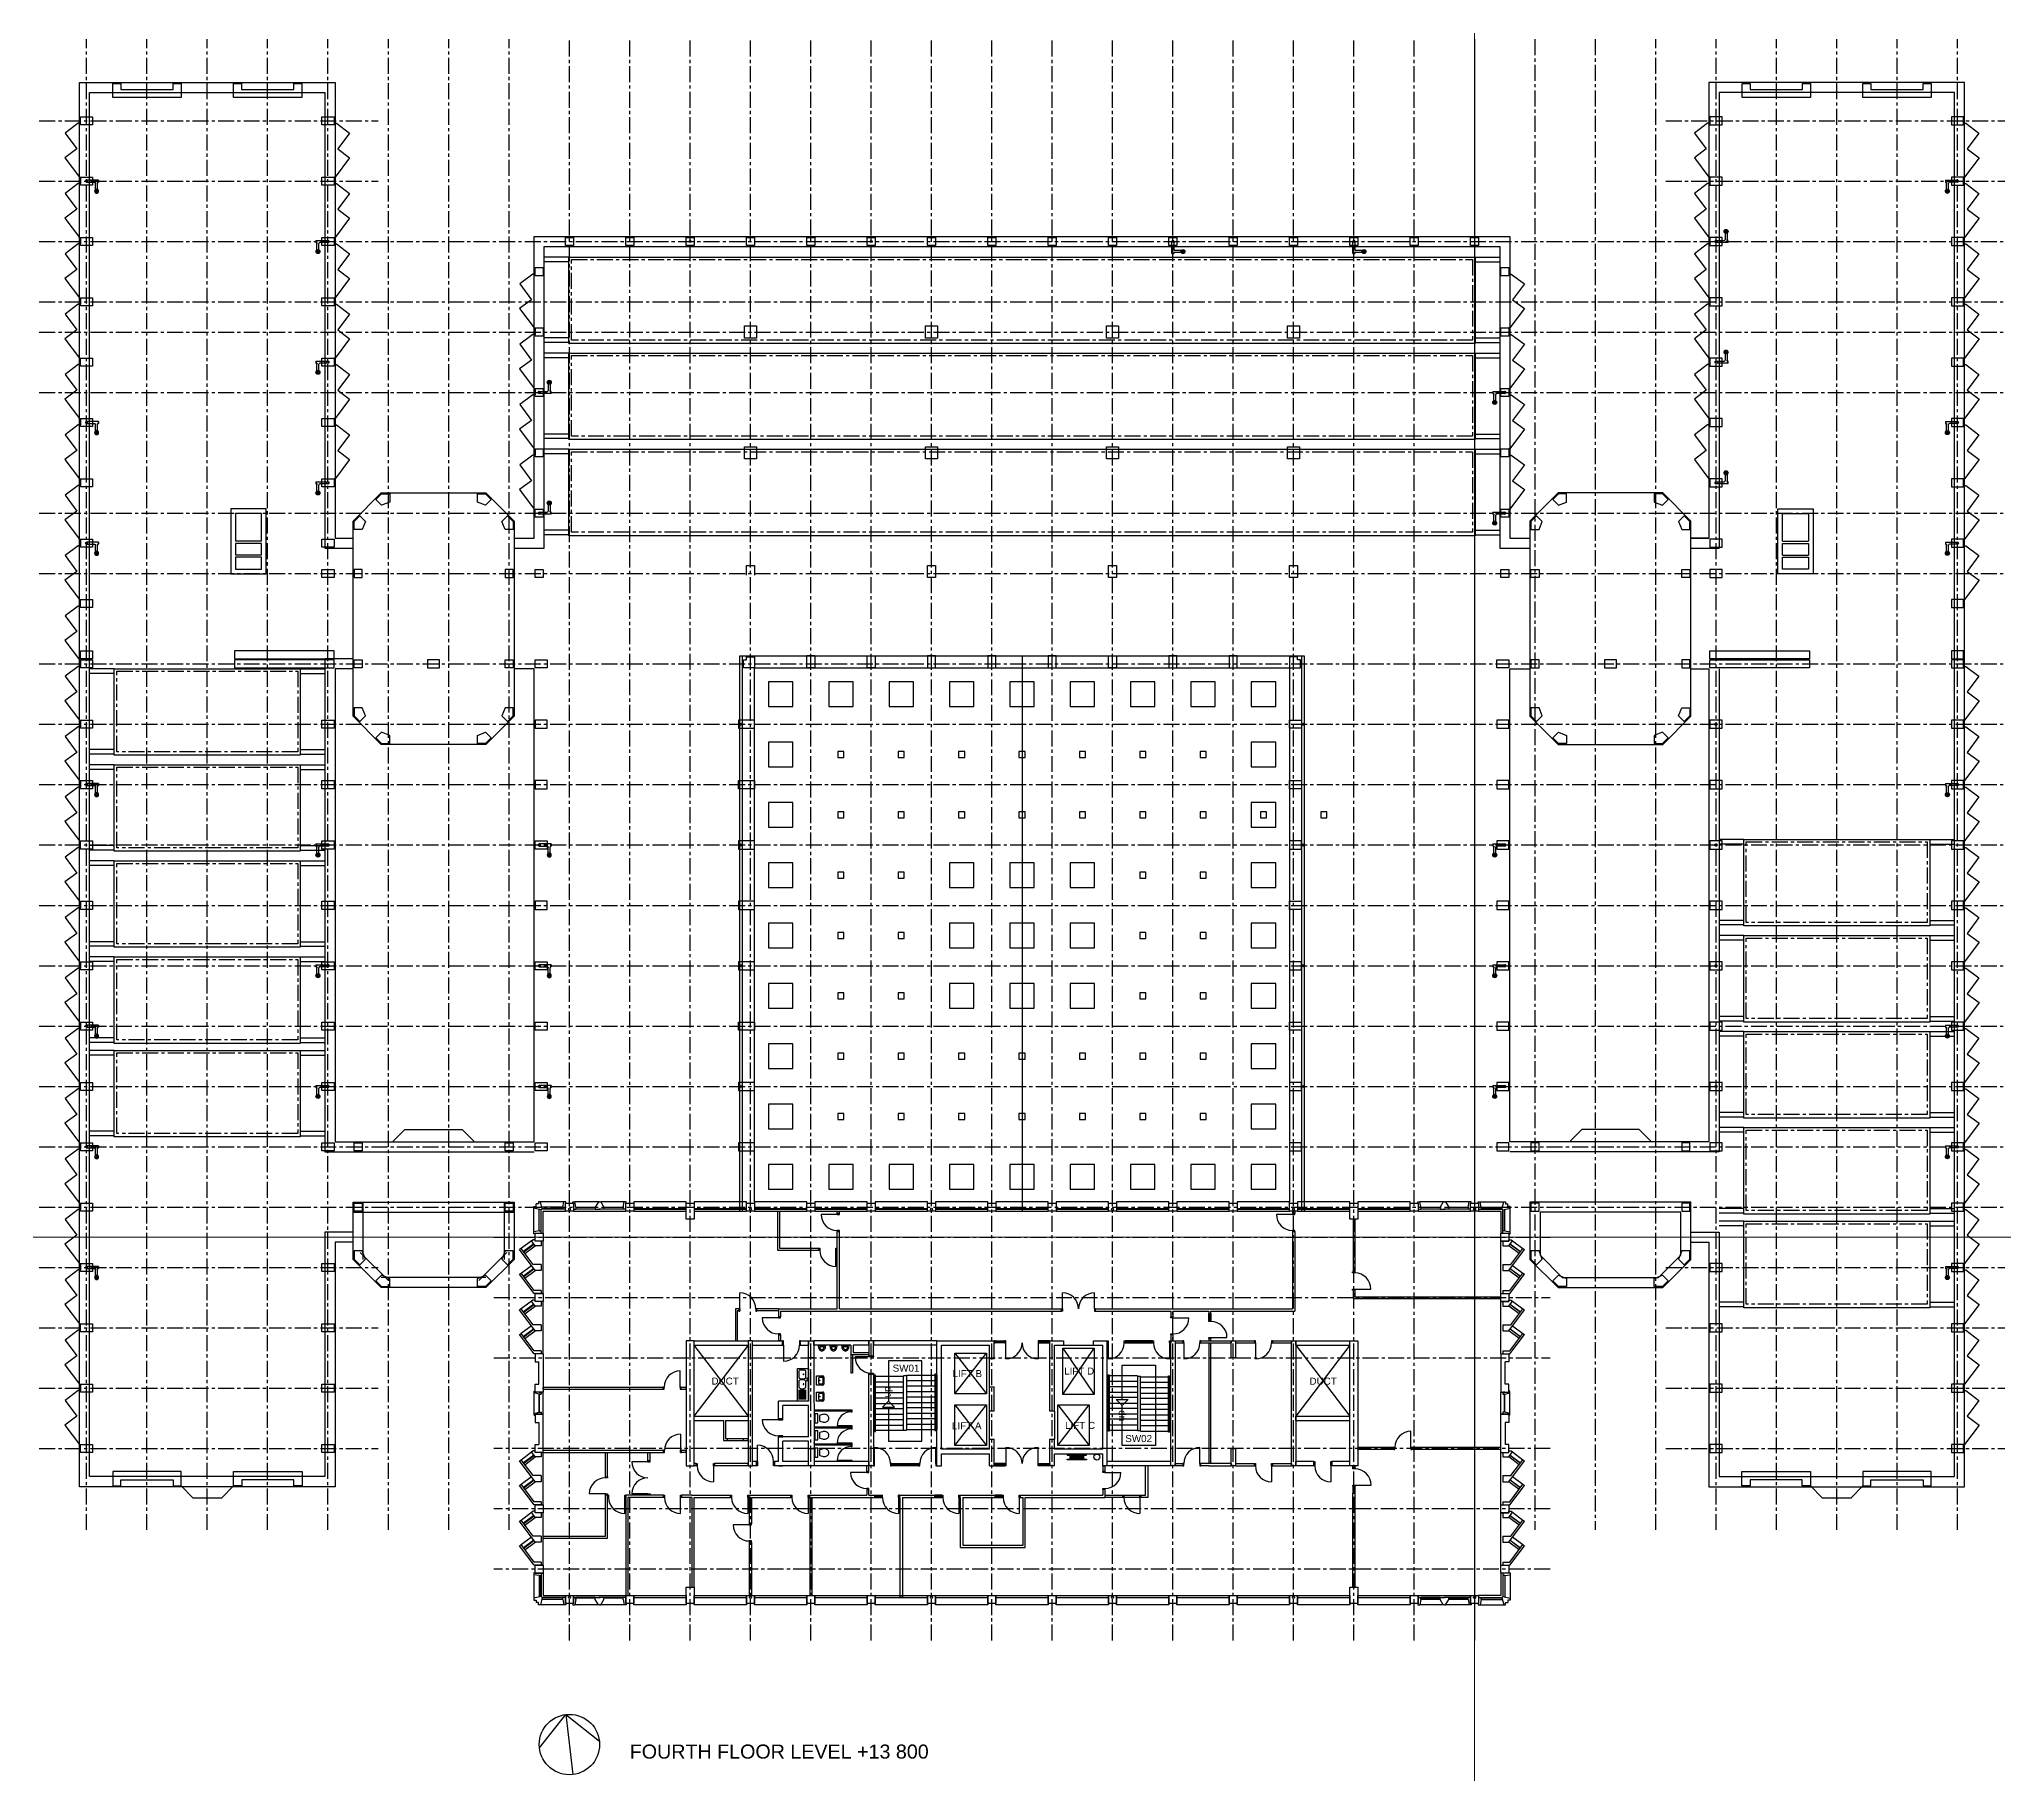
# Model space of a CAD drawing. Header units: millimetres. Extents: x -2031 to 95669, y -84053 to 2212.
import ezdxf

# ---------------------------------------------------------------- set-up
doc = ezdxf.new("R2010")
doc.units = ezdxf.units.MM
doc.header["$LTSCALE"] = 25
doc.header["$MEASUREMENT"] = 0
doc.linetypes.add('PCENTRE', pattern=[50.8, 31.75, -6.35, 6.35, -6.35])
doc.linetypes.add('PCENTRE2', pattern=[28.575, 19.05, -3.175, 3.175, -3.175])
for name, color, linetype in [('Boundaries_and_building_grids', 140, 'PCENTRE2'), ('BRICKWALLS_P4', 3, 'Continuous'), ('COLUMNS_P5', 5, 'Continuous'), ('DR', 8, 'Continuous'), ('FIRE', 7, 'Continuous'), ('LIFTS AND STAIRS', 8, 'Continuous'), ('Roofs', 7, 'Continuous'), ('SANITARY_P1', 1, 'Continuous'), ('TEXT', 7, 'Continuous'), ('WA', 6, 'Continuous'), ('WA_EXT', 7, 'Continuous'), ('WN', 4, 'Continuous')]:
    doc.layers.add(name, color=color, linetype=linetype)
doc.layers.add('Title Block', color=2, linetype='Continuous', lineweight=30)
doc.styles.add('Arial1', font='arial.ttf')
doc.styles.get("Standard").update_dxf_attribs({"font": 'arial.ttf'})

msp = doc.modelspace()

# ---------------------------------------------------------------- texts
at = {"layer": 'LIFTS AND STAIRS', "linetype": 'Continuous'}
for p in [(40281, -65296), (51901, -66480)]:
    msp.add_text('up', height=347.7, rotation=90, dxfattribs=at).set_placement(p)
at = {"layer": 'TEXT', "color": 1, "linetype": 'Continuous', "char_height": 350, "attachment_point": 7, "style": 'Arial1'}
for s, insert in [('DUCT', (31381, -64666, 20700)), ('SW01', (40389, -64023, 20700)), ('LIFT B', (43365, -64291, 20700)), ('LIFT D', (48913, -64164, 20700)), ('DUCT', (61112, -64671, 20700)), ('LIFT A', (43340, -66883, 20700)), ('LIFT C', (48959, -66870, 20700)), ('SW02', (51953, -67524, 20700))]:
    msp.add_mtext(s, dxfattribs=dict(at, insert=insert))
at = {"layer": 'Title Block', "color": 2, "linetype": 'Continuous', "lineweight": -3, "insert": (27319, -82553, 20700), "char_height": 700, "attachment_point": 1}
msp.add_mtext('FOURTH FLOOR LEVEL +13 800', dxfattribs=at)

# ---------------------------------------------------------------- blocks, each defined once
blk = doc.blocks.new('sink4')
for p, q in [((0, 0), (-1618, 0)), ((-1618, 0), (-1618, -550)), ((0, -550), (0, 0)), ((-1618, -550), (0, -550)), ((-1068, -150), (-1543, -150)), ((-1068, -204), (-1543, -204)), ((-1068, -258), (-1543, -258)), ((-1068, -312), (-1543, -312)), ((-1068, -366), (-1543, -366)), ((-1068, -420), (-1543, -420)), ((-1543, -475), (-1068, -475)), ((-1004, -400), (-1004, -225)), ((-629, -150), (-929, -150)), ((-929, -475), (-629, -475)), ((-554, -400), (-554, -225)), ((-516, -400), (-516, -225)), ((-141, -150), (-441, -150)), ((-441, -475), (-141, -475)), ((-66, -400), (-66, -225))]:
    blk.add_line(p, q)
for centre in [(-779, -250), (-590, -79), (-490, -79), (-291, -250)]:
    blk.add_circle(centre, 20)
for centre, start, end in [((-929, -225), 90, 180), ((-929, -400), 180, 270), ((-629, -225), 0, 90), ((-629, -400), 270, 0), ((-441, -225), 90, 180), ((-441, -400), 180, 270), ((-141, -225), 0, 90), ((-141, -400), 270, 0)]:
    blk.add_arc(centre, 75, start, end)
blk = doc.blocks.new('wc8')
for p, q in [((170, -272), (-280, -272)), ((-280, -272), (-280, -422)), ((-280, -422), (170, -422)), ((-185, -186), (75, -186)), ((170, -422), (170, -272))]:
    blk.add_line(p, q)
for centre, radius, start, end in [((28, 44), 280, 160.86188, 180), ((28, 44), 280, 180, 199.13812), ((-12, 58), 237, 140.04387, 160.86188), ((-38, 80), 203, 116.3082, 140.04387), ((-55, 113), 166, 90, 116.3082), ((-55, 113), 166, 63.6918, 90), ((-71, 80), 203, 39.95613, 63.6918), ((-97, 58), 237, 19.13812, 39.95613), ((-138, 44), 280, 0, 19.13812), ((-138, 44), 280, 340.86188, 0), ((341, 71), 589, 191.5799, 204.76911), ((-38, -46), 203, 219.95613, 223.77423), ((-71, -46), 203, 316.22577, 320.04387), ((-451, 71), 589, 335.23089, 348.4201)]:
    blk.add_arc(centre, radius, start, end)
blk = doc.blocks.new('UR3')
for p, q in [((-208, 154), (165, 154)), ((-117, 85), (74, 85))]:
    blk.add_line(p, q)
blk.add_lwpolyline([(-208, 154, 0.062798), (-193, 37, 0.0766), (-153, -55, 0.107143), (-88, -122, 0.147074), (-22, -142, 0.147074), (44, -122, 0.107143), (110, -55, 0.0766), (149, 37, 0.062798), (165, 154, 0.06357)], format="xyb")
for centre, radius, start, end in [((-117, 65), 20, 90, 194.63688), ((121, 127), 267, 194.63688, 211.14449), ((-165, 127), 267, 328.85551, 345.36312), ((74, 65), 20, 345.36312, 90), ((50, 78), 180, 209.43686, 232.38366), ((-22, -7), 69.4, 236.53302, 270), ((-22, -7), 69.4, 270, 303.46698), ((-93, 78), 180, 307.61634, 330.56314)]:
    blk.add_arc(centre, radius, start, end)
blk = doc.blocks.new('whb5')
for p, q in [((-225, 0), (225, 0)), ((-225, -300), (-225, 0)), ((225, 0), (225, -300)), ((-175, -250), (-175, -150)), ((175, -350), (-175, -350)), ((-125, -100), (125, -100)), ((125, -300), (-125, -300)), ((175, -150), (175, -250))]:
    blk.add_line(p, q)
blk.add_circle((0, -153), 14.3)
for centre, start, end in [((-175, -300), 180, 270), ((-125, -150), 90, 180), ((-125, -250), 180, 270), ((125, -150), 0, 90), ((125, -250), 270, 0), ((175, -300), 270, 0)]:
    blk.add_arc(centre, 50, start, end)
blk = doc.blocks.new('FHR')
at = {"layer": 'FIRE', "linetype": 'Continuous'}
for p, q in [((-339, -76), (-339, -276)), ((-339, -102), (339, -102)), ((339, -125), (-339, -125)), ((-339, -151), (339, -151)), ((339, -177), (-339, -177)), ((-339, -203), (339, -203)), ((339, -229), (-339, -229)), ((-339, -255), (339, -255)), ((339, -76), (339, -276))]:
    blk.add_line(p, q, dxfattribs=at)
for points in [[(481, -46), (-481, -46), (-481, -76), (481, -76), (481, -46)], [(481, -307), (-481, -307), (-481, -276), (481, -276), (481, -307)]]:
    blk.add_lwpolyline(points, dxfattribs=at)
blk = doc.blocks.new('OffSetFullbore')
at = {"layer": 'Roofs', "linetype": 'Continuous'}
h = blk.add_hatch(dxfattribs=at)
h.set_pattern_fill('lines', color=256, scale=6.25, style=0)
h.set_pattern_definition([(0, (-14818.7696, 134.024), (0, 6.25), [])])
h.paths.add_polyline_path([(-550, -500, -1), (-450, -500, -1)])
at = {"layer": 'Roofs', "linetype": 'Continuous', "lineweight": -3}
for p, q in [((-600, 50), (0, 50)), ((-600, 50), (-600, -50)), ((-590, 50), (-590, -50)), ((-600, -50), (-541, -50)), ((-550, -500), (-550, -100)), ((-450, -500), (-450, -100)), ((0, -50), (-400, -50))]:
    blk.add_line(p, q, dxfattribs=at)
at = {"layer": 'Roofs', "linetype": 'Continuous'}
for radius in [100, 93.8, 50, 50]:
    blk.add_circle((-500, -500), radius, dxfattribs=at)
at = {"layer": 'Roofs', "linetype": 'Continuous', "lineweight": -3}
for centre, radius, start, end in [((0, 0), 50, 270, 90), ((-400, -100), 150, 160.52878, 180), ((-400, -100), 50, 90, 180)]:
    blk.add_arc(centre, radius, start, end, dxfattribs=at)

# ---------------------------------------------------------------- linework, layer by layer
at = {"layer": 'Boundaries_and_building_grids', "color": 140, "linetype": 'PCENTRE', "lineweight": -3}
for p, q in [((319, -71888), (319, 2212)), ((3319, -71888), (3319, 2212)), ((6319, -71888), (6319, 2212)), ((9319, -71888), (9319, 2212)), ((12319, -71888), (12319, 2212)), ((15319, -71888), (15319, 2212)), ((18319, -71888), (18319, 2212)), ((21319, -71888), (21319, 2212)), ((24319, -77388), (24319, 2212)), ((27319, -77388), (27319, 2212)), ((30319, -77388), (30319, 2212)), ((33319, -77388), (33319, 2212)), ((36319, -77388), (36319, 2212)), ((39319, -77388), (39319, 2212)), ((42319, -77388), (42319, 2212)), ((45319, -77388), (45319, 2212)), ((48319, -77388), (48319, 2212)), ((51319, -77388), (51319, 2212)), ((54319, -77388), (54319, 2212)), ((57319, -77388), (57319, 2212)), ((60319, -77388), (60319, 2212)), ((63319, -77388), (63319, 2212)), ((66319, -77388), (66319, 2212)), ((72319, 2212), (72319, -71888)), ((75319, 2212), (75319, -71888)), ((78319, -71888), (78319, 2212)), ((81319, -71888), (81319, 2212)), ((84319, -71888), (84319, 2212)), ((87319, -71888), (87319, 2212)), ((90319, -71888), (90319, 2212)), ((93319, -71888), (93319, 2212)), ((-2031, -1838), (14819, -1838)), ((78819, -1838), (95669, -1838)), ((-2031, -4838), (14819, -4838)), ((78819, -4838), (95669, -4838)), ((-2031, -7838), (95669, -7838)), ((-2031, -10838), (95669, -10838)), ((-2031, -12338), (95669, -12338)), ((-2031, -15338), (95669, -15338)), ((-2031, -21338), (95669, -21338)), ((-2031, -24338), (95669, -24338)), ((-2031, -28838), (95669, -28838)), ((-2031, -31838), (95669, -31838)), ((-2031, -34838), (95669, -34838)), ((-2031, -37838), (95669, -37838)), ((-2031, -40838), (95669, -40838)), ((-2031, -43838), (95669, -43838)), ((-2031, -46838), (95669, -46838)), ((-2031, -49838), (95669, -49838)), ((-2031, -52838), (95669, -52838)), ((-2031, -55838), (95669, -55838)), ((20569, -57338), (73069, -57338)), ((-2031, -58838), (14819, -58838)), ((78819, -58838), (95669, -58838)), ((20569, -60338), (73069, -60338)), ((-2031, -61838), (14819, -61838)), ((78819, -61838), (95669, -61838)), ((20569, -63338), (73069, -63338)), ((-2031, -64838), (14819, -64838)), ((78819, -64838), (95669, -64838)), ((-2031, -67838), (14819, -67838)), ((73069, -67838), (20569, -67838)), ((78819, -67838), (95669, -67838)), ((73069, -70838), (20569, -70838)), ((73069, -73838), (20569, -73838))]:
    msp.add_line(p, q, dxfattribs=at)
at = {"layer": 'Boundaries_and_building_grids', "color": 4, "linetype": 'Continuous'}
for p, q in [((22828, -82723), (24149, -81062)), ((24149, -81062), (24488, -84043)), ((24149, -81062), (25809, -82383))]:
    msp.add_line(p, q, dxfattribs=at)
msp.add_circle((24319, -82553), 1500, dxfattribs=at)
at = {"layer": 'BRICKWALLS_P4', "linetype": 'Continuous'}
for p, q in [((30519, -62698), (30519, -62478)), ((30519, -62478), (33209, -62478)), ((33209, -62478), (33209, -62698)), ((33429, -62698), (33429, -62478)), ((33429, -62478), (34909, -62478)), ((34909, -62698), (34909, -62478)), ((35809, -62478), (36209, -62478)), ((35809, -62698), (35809, -62478)), ((36209, -62478), (36209, -62698)), ((36478, -62698), (36478, -62478)), ((39209, -62478), (36478, -62478)), ((39209, -62698), (39209, -62478)), ((39429, -62478), (39429, -62698)), ((42589, -62478), (39429, -62478)), ((42589, -62698), (42589, -62478)), ((60429, -62698), (60429, -62478)), ((60429, -62478), (63119, -62478)), ((63119, -62698), (63119, -62478)), ((30519, -62698), (33209, -62698)), ((33429, -62698), (34909, -62698)), ((35809, -62698), (36209, -62698)), ((36209, -63338), (36478, -63338)), ((36209, -65478), (36209, -63338)), ((38309, -62698), (36478, -62698)), ((36478, -63338), (36479, -67838)), ((38309, -62698), (38309, -63173)), ((38309, -63173), (39209, -63173)), ((39209, -62698), (38419, -62698)), ((38419, -62698), (38419, -63063)), ((38419, -63063), (39209, -63063)), ((39209, -63063), (39209, -63173)), ((42589, -62698), (39429, -62698)), ((60429, -62698), (63119, -62698)), ((30519, -66228), (33209, -66228)), ((30519, -66448), (30519, -66228)), ((33209, -66228), (33209, -66448)), ((36209, -65478), (34709, -65478)), ((34709, -66358), (34709, -65478)), ((34709, -66358), (34929, -66358)), ((36209, -65698), (34929, -65698)), ((34929, -66358), (34929, -65698)), ((36209, -67258), (36209, -65698)), ((60429, -66448), (60429, -66228)), ((60429, -66228), (63119, -66228)), ((63119, -66448), (63119, -66228)), ((30519, -66448), (31972, -66448)), ((31972, -66448), (31972, -67447)), ((32082, -66448), (32082, -67337)), ((32082, -66448), (33209, -66448)), ((32082, -67337), (33209, -67337)), ((32174, -67447), (32174, -67337)), ((32970, -67447), (32970, -67337)), ((33209, -67447), (33209, -67337)), ((36209, -67258), (34709, -67258)), ((34709, -68478), (34709, -67258)), ((60429, -66448), (63119, -66448)), ((31972, -67447), (33209, -67447)), ((36209, -67478), (34929, -67478)), ((34929, -68478), (34929, -67478)), ((36209, -67838), (36209, -67478)), ((36209, -67838), (36479, -67838)), ((33619, -68478), (33429, -68478)), ((33429, -68698), (33429, -68478)), ((33619, -68698), (33429, -68698)), ((33619, -68478), (33619, -68698)), ((34519, -68478), (34519, -68698)), ((34709, -68478), (34519, -68478)), ((36209, -68698), (34519, -68698)), ((34709, -68698), (34929, -68698)), ((36209, -68478), (34929, -68478)), ((36209, -68698), (36209, -68478)), ((36479, -68478), (36479, -68698)), ((39209, -68478), (36479, -68478)), ((39209, -68698), (36479, -68698)), ((39209, -68698), (39099, -68698)), ((39209, -68478), (39209, -68698)), ((51049, -68698), (51049, -68478)), ((54209, -68478), (51049, -68478)), ((54209, -68698), (51049, -68698)), ((54209, -68698), (54209, -68478)), ((60429, -68698), (60429, -68478)), ((61324, -68478), (60429, -68478)), ((61324, -68698), (60429, -68698)), ((61324, -68698), (61324, -68478)), ((62224, -68698), (62224, -68478)), ((63119, -68478), (62224, -68478)), ((63119, -68698), (62224, -68698)), ((63119, -68698), (63119, -68478)), ((40734, -70273), (40764, -70273))]:
    msp.add_line(p, q, dxfattribs=at)
at = {"layer": 'COLUMNS_P5', "linetype": 'Continuous'}
for p, q in [((69319, 2212), (69319, -77388)), ((42589, -62478), (45429, -62478)), ((42589, -68698), (42589, -62478)), ((45429, -63378), (45429, -62478)), ((48209, -62478), (48879, -62478)), ((48209, -65978), (48209, -62478)), ((48879, -62478), (48879, -62698)), ((50379, -62698), (50379, -62478)), ((50379, -62478), (51049, -62478)), ((51049, -68698), (51049, -62478)), ((57209, -62478), (57209, -62588)), ((57429, -62478), (57429, -62588)), ((60209, -62478), (60209, -62588)), ((42809, -62698), (45209, -62698)), ((42809, -67878), (42809, -62698)), ((45209, -63378), (45209, -62698)), ((45429, -63378), (45209, -63378)), ((45209, -64778), (45209, -63378)), ((48429, -62698), (48879, -62698)), ((48429, -65978), (48429, -62698)), ((48879, -62698), (50379, -62698)), ((50379, -62698), (50829, -62698)), ((50829, -67878), (50829, -62698)), ((45209, -64778), (45429, -64778)), ((45209, -65978), (45209, -64778)), ((45429, -65978), (45429, -64778)), ((45429, -65978), (45209, -65978)), ((45209, -67378), (45209, -65978)), ((48429, -65978), (48209, -65978)), ((48429, -65978), (48429, -67378)), ((45209, -67378), (45429, -67378)), ((45209, -67878), (45209, -67378)), ((45429, -68698), (45429, -67378)), ((48209, -67378), (48429, -67378)), ((48209, -68698), (48209, -67378)), ((48429, -67878), (48429, -67378)), ((36209, -67838), (36429, -67838)), ((36479, -67585), (36479, -67535)), ((45209, -67878), (42809, -67878)), ((42809, -68698), (42809, -68098)), ((42809, -68098), (45209, -68098)), ((45209, -68698), (45209, -68098)), ((50829, -67878), (48429, -67878)), ((48429, -68698), (48429, -68098)), ((48429, -68098), (50829, -68098)), ((50829, -68698), (50829, -68098)), ((42589, -68698), (42809, -68698)), ((45209, -68698), (45429, -68698)), ((48429, -68698), (48209, -68698)), ((51049, -68698), (50829, -68698)), ((57209, -68588), (57209, -68698)), ((57429, -68588), (57429, -68698)), ((60209, -68588), (60209, -68698)), ((63264, -68698), (63374, -68698))]:
    msp.add_line(p, q, dxfattribs=at)
at = {"layer": 'COLUMNS_P5', "color": 8, "linetype": 'Continuous'}
for p, q in [((30509, -62698, 20700), (33209, -66228, 20700)), ((33209, -62698, 20700), (30509, -66228, 20700)), ((60429, -62698, 20700), (63119, -66228, 20700)), ((63119, -62698, 20700), (60429, -66228, 20700))]:
    msp.add_line(p, q, dxfattribs=at)
at = {"layer": 'COLUMNS_P5', "color": 3, "linetype": 'Continuous', "lineweight": 0}
for direction in [(0, 1), (1, 0)]:
    msp.add_xline((69319, -57338), direction, dxfattribs=at)
at = {"layer": 'COLUMNS_P5', "linetype": 'Continuous'}
for points in [[(1619, 12), (2019, 12), (2019, -288), (3319, -288), (4619, -288), (4619, 12), (5019, 12), (5019, -688), (3319, -688), (1619, -688)], [(8019, -288), (9329, -288), (10619, -288), (10619, 12), (11019, 12), (11019, -688), (7619, -688), (7619, 12), (8019, 12)], [(82619, 12), (83019, 12), (83019, -288), (84309, -288), (85619, -288), (85619, 12), (86019, 12), (86019, -688), (82619, -688)], [(90319, -288), (91619, -288), (91619, 12), (92019, 12), (92019, -688), (90319, -688), (88619, -688), (88619, 12), (89019, 12), (89019, -288)], [(15386, -20788), (14986, -20953), (14703, -20670), (14986, -20388), (15386, -20388)], [(20152, -20953), (19752, -20788), (19752, -20388), (20152, -20388), (20434, -20670)], [(73203, -20670), (73486, -20953), (73886, -20788), (73886, -20388), (73486, -20388)], [(78652, -20953), (78934, -20670), (78652, -20388), (78252, -20388), (78252, -20788)], [(14184, -21755), (14019, -22155), (13619, -22155), (13619, -21755), (13902, -21472)], [(20953, -21755), (21236, -21472), (21519, -21755), (21519, -22155), (21119, -22155)], [(72119, -22155), (72519, -22155), (72684, -21755), (72402, -21472), (72119, -21755)], [(79453, -21755), (79619, -22155), (80019, -22155), (80019, -21755), (79736, -21472)], [(13619, -24538), (14019, -24538), (14019, -24138), (13619, -24138)], [(80019, -24538), (79619, -24538), (79619, -24138), (80019, -24138)], [(13619, -29038), (13619, -28638), (14019, -28638), (14019, -29038)], [(17269, -28638), (17269, -29038), (17869, -29038), (17869, -28638)], [(23219, -28638), (23219, -29038), (22619, -29038), (22619, -28638)], [(32969, -29038), (32969, -28638), (33119, -28638), (33119, -28488), (33519, -28488), (33519, -29038)], [(39119, -28438), (39519, -28438), (39519, -29038), (39119, -29038)], [(42519, -29038), (42519, -28438), (42119, -28438), (42119, -29038)], [(45119, -28438), (45119, -29038), (45519, -29038), (45519, -28438)], [(48519, -29038), (48519, -28438), (48119, -28438), (48119, -29038)], [(51519, -28438), (51519, -29038), (51119, -29038), (51119, -28438)], [(54519, -29038), (54519, -28438), (54119, -28438), (54119, -29038)], [(57519, -29038), (57519, -28438), (57119, -28438), (57119, -29038)], [(60669, -28638), (60519, -28638), (60519, -28488), (60119, -28488), (60119, -29038), (60669, -29038)], [(70419, -29038), (70419, -28638), (71019, -28638), (71019, -29038)], [(75769, -29038), (76369, -29038), (76369, -28638), (75769, -28638)], [(80019, -29038), (80019, -28638), (79619, -28638), (79619, -29038)], [(14019, -31020), (13619, -31020), (13619, -31420), (13902, -31703), (14184, -31420)], [(21119, -31020), (20953, -31420), (21236, -31703), (21519, -31420), (21519, -31020)], [(72402, -31703), (72684, -31420), (72519, -31020), (72119, -31020), (72119, -31420)], [(79619, -31020), (80019, -31020), (80019, -31420), (79736, -31703), (79453, -31420)], [(15386, -32388), (14986, -32222), (14703, -32505), (14986, -32788), (15386, -32788)], [(19752, -32788), (19752, -32388), (20152, -32222), (20434, -32505), (20152, -32788)], [(23219, -32038), (23219, -31638), (22619, -31638), (22619, -32038)], [(32719, -31638), (32719, -32038), (33519, -32038), (33519, -31638)], [(60719, -32038), (60119, -32038), (60119, -31638), (60719, -31638)], [(70419, -31638), (70419, -32038), (71019, -32038), (71019, -31638)], [(73486, -32222), (73886, -32388), (73886, -32788), (73486, -32788), (73203, -32505)], [(78934, -32505), (78652, -32222), (78252, -32388), (78252, -32788), (78652, -32788)], [(23219, -35038), (23219, -34638), (22619, -34638), (22619, -35038)], [(32719, -35038), (32719, -34638), (33519, -34638), (33519, -35038)], [(60719, -34638), (60719, -35038), (60119, -35038), (60119, -34638)], [(71019, -34638), (70419, -34638), (70419, -35038), (71019, -35038)], [(22619, -37638), (23219, -37638), (23219, -38038), (22619, -38038)], [(33519, -37638), (32719, -37638), (32719, -38038), (33519, -38038)], [(60719, -38038), (60719, -37638), (60119, -37638), (60119, -38038)], [(70419, -38038), (71019, -38038), (71019, -37638), (70419, -37638)], [(23219, -41038), (23219, -40638), (22619, -40638), (22619, -41038)], [(33519, -40638), (32719, -40638), (32719, -41038), (33519, -41038)], [(60719, -40638), (60719, -41038), (60119, -41038), (60119, -40638)], [(71019, -40638), (70419, -40638), (70419, -41038), (71019, -41038)], [(22619, -43638), (23219, -43638), (23219, -44038), (22619, -44038)], [(32719, -44038), (33519, -44038), (33519, -43638), (32719, -43638)], [(60719, -44038), (60719, -43638), (60119, -43638), (60119, -44038)], [(70419, -44038), (71019, -44038), (71019, -43638), (70419, -43638)], [(23219, -47038), (22619, -47038), (22619, -46638), (23219, -46638)], [(32719, -47038), (32719, -46638), (33519, -46638), (33519, -47038)], [(60719, -46638), (60719, -47038), (60119, -47038), (60119, -46638)], [(70419, -46638), (70419, -47038), (71019, -47038), (71019, -46638)], [(22619, -49638), (23219, -49638), (23219, -50038), (22619, -50038)], [(32719, -50038), (33519, -50038), (33519, -49638), (32719, -49638)], [(60719, -50038), (60719, -49638), (60119, -49638), (60119, -50038)], [(70419, -49638), (70419, -50038), (71019, -50038), (71019, -49638)], [(13619, -52638), (14019, -52638), (14019, -53038), (13619, -53038)], [(23219, -53038), (22619, -53038), (22619, -52638), (23219, -52638)], [(33519, -52638), (32719, -52638), (32719, -53038), (33519, -53038)], [(60719, -53038), (60719, -52638), (60119, -52638), (60119, -53038)], [(70419, -52638), (70419, -53038), (71019, -53038), (71019, -52638)], [(80019, -53038), (80019, -52638), (79619, -52638), (79619, -53038)], [(13619, -56038), (13619, -55638), (14019, -55638), (14019, -56038)], [(80019, -55638), (79619, -55638), (79619, -56038), (80019, -56038)], [(14019, -58020), (13619, -58020), (13619, -58420), (13902, -58703), (14184, -58420)], [(20953, -58420), (21236, -58703), (21519, -58420), (21519, -58020), (21119, -58020)], [(72684, -58420), (72519, -58020), (72119, -58020), (72119, -58420), (72402, -58703)], [(79619, -58020), (79453, -58420), (79736, -58703), (80019, -58420), (80019, -58020)], [(14986, -59222), (14703, -59505), (14986, -59788), (15386, -59788), (15386, -59388)], [(19752, -59788), (19752, -59388), (20152, -59222), (20434, -59505), (20152, -59788)], [(73886, -59388), (73886, -59788), (73486, -59788), (73203, -59505), (73486, -59222)], [(78252, -59388), (78652, -59222), (78934, -59505), (78652, -59788), (78252, -59788)], [(30119, -62478), (30119, -68698), (30519, -68698), (30519, -62478)], [(33429, -68698), (33429, -62478), (33209, -62478), (33209, -68698)], [(36478, -62478), (36478, -63338), (36209, -63338), (36209, -62478)], [(39429, -63238), (39429, -62478), (39209, -62478), (39209, -63238)], [(54429, -62478), (54429, -68698), (54209, -68698), (54209, -62478)], [(57209, -62478), (57429, -62478), (57429, -63338), (57209, -63338)], [(60429, -62478), (60429, -68698), (60209, -68698), (60209, -62478)], [(39429, -64138), (39429, -68698), (39209, -68698), (39209, -64138)], [(36479, -67838), (36479, -68698), (36209, -68698), (36209, -67838)], [(57429, -67838), (57429, -68698), (57209, -68698), (57209, -67838)], [(2019, -69688), (2019, -69388), (3319, -69388), (4619, -69388), (4619, -69688), (5019, -69688), (5019, -68988), (1619, -68988), (1619, -69688)], [(10629, -69388), (9329, -69388), (8029, -69388), (8029, -69688), (7629, -69688), (7629, -68988), (11029, -68988), (11029, -69688), (10629, -69688)], [(85609, -69688), (85609, -69388), (84309, -69388), (83009, -69388), (83009, -69688), (82609, -69688), (82609, -68988), (86009, -68988), (86009, -69688)], [(89019, -69388), (90319, -69388), (91619, -69388), (91619, -69688), (92019, -69688), (92019, -68988), (88619, -68988), (88619, -69688), (89019, -69688)]]:
    msp.add_lwpolyline(points, close=True, dxfattribs=at)
for points in [[(19, -2038), (19, -1638), (619, -1638), (619, -2038), (19, -2038)], [(12019, -2038), (12019, -1638), (12619, -1638), (12619, -2038), (12019, -2038)], [(81619, -2038), (81619, -1638), (81019, -1638), (81019, -2038), (81619, -2038)], [(93619, -2038), (93619, -1638), (93019, -1638), (93019, -2038), (93619, -2038)], [(19, -5038), (19, -4638), (619, -4638), (619, -5038), (19, -5038)], [(12019, -5038), (12019, -4638), (12619, -4638), (12619, -5038), (12019, -5038)], [(81619, -5038), (81619, -4638), (81019, -4638), (81019, -5038), (81619, -5038)], [(93619, -5038), (93619, -4638), (93019, -4638), (93019, -5038), (93619, -5038)], [(19, -8038), (19, -7638), (619, -7638), (619, -8038), (19, -8038)], [(12019, -8038), (12019, -7638), (12619, -7638), (12619, -8038), (12019, -8038)], [(24519, -8038), (24119, -8038), (24119, -7638), (24519, -7638), (24519, -8038)], [(27519, -8038), (27119, -8038), (27119, -7638), (27519, -7638), (27519, -8038)], [(30519, -8038), (30119, -8038), (30119, -7638), (30519, -7638), (30519, -8038)], [(33519, -8038), (33119, -8038), (33119, -7638), (33519, -7638), (33519, -8038)], [(36519, -8038), (36119, -8038), (36119, -7638), (36519, -7638), (36519, -8038)], [(39519, -8038), (39119, -8038), (39119, -7638), (39519, -7638), (39519, -8038)], [(42519, -8038), (42119, -8038), (42119, -7638), (42519, -7638), (42519, -8038)], [(45519, -8038), (45119, -8038), (45119, -7638), (45519, -7638), (45519, -8038)], [(48519, -8038), (48119, -8038), (48119, -7638), (48519, -7638), (48519, -8038)], [(51519, -8038), (51119, -8038), (51119, -7638), (51519, -7638), (51519, -8038)], [(54519, -8038), (54119, -8038), (54119, -7638), (54519, -7638), (54519, -8038)], [(57519, -8038), (57119, -8038), (57119, -7638), (57519, -7638), (57519, -8038)], [(60519, -8038), (60119, -8038), (60119, -7638), (60519, -7638), (60519, -8038)], [(63519, -8038), (63119, -8038), (63119, -7638), (63519, -7638), (63519, -8038)], [(66519, -8038), (66119, -8038), (66119, -7638), (66519, -7638), (66519, -8038)], [(69519, -8038), (69119, -8038), (69119, -7638), (69519, -7638), (69519, -8038)], [(81619, -8038), (81619, -7638), (81019, -7638), (81019, -8038), (81619, -8038)], [(93619, -8038), (93619, -7638), (93019, -7638), (93019, -8038), (93619, -8038)], [(23019, -9538), (22619, -9538), (22619, -9138), (23019, -9138), (23019, -9538)], [(71019, -9538), (70619, -9538), (70619, -9138), (71019, -9138), (71019, -9538)], [(19, -11038), (19, -10638), (619, -10638), (619, -11038), (19, -11038)], [(12019, -11038), (12019, -10638), (12619, -10638), (12619, -11038), (12019, -11038)], [(81619, -11038), (81619, -10638), (81019, -10638), (81019, -11038), (81619, -11038)], [(93619, -11038), (93619, -10638), (93019, -10638), (93019, -11038), (93619, -11038)], [(23019, -12538), (22619, -12538), (22619, -12138), (23019, -12138), (23019, -12538)], [(33619, -12638), (33019, -12638), (33019, -12038), (33619, -12038), (33619, -12638)], [(42619, -12638), (42019, -12638), (42019, -12038), (42619, -12038), (42619, -12638)], [(51619, -12638), (51019, -12638), (51019, -12038), (51619, -12038), (51619, -12638)], [(60619, -12638), (60019, -12638), (60019, -12038), (60619, -12038), (60619, -12638)], [(71019, -12538), (70619, -12538), (70619, -12138), (71019, -12138), (71019, -12538)], [(19, -14038), (19, -13638), (619, -13638), (619, -14038), (19, -14038)], [(12019, -14038), (12019, -13638), (12619, -13638), (12619, -14038), (12019, -14038)], [(81619, -14038), (81619, -13638), (81019, -13638), (81019, -14038), (81619, -14038)], [(93619, -14038), (93619, -13638), (93019, -13638), (93019, -14038), (93619, -14038)], [(23019, -15538), (22619, -15538), (22619, -15138), (23019, -15138), (23019, -15538)], [(71019, -15538), (70619, -15538), (70619, -15138), (71019, -15138), (71019, -15538)], [(19, -17038), (19, -16638), (619, -16638), (619, -17038), (19, -17038)], [(12019, -17038), (12019, -16638), (12619, -16638), (12619, -17038), (12019, -17038)], [(81619, -17038), (81619, -16638), (81019, -16638), (81019, -17038), (81619, -17038)], [(93619, -17038), (93619, -16638), (93019, -16638), (93019, -17038), (93619, -17038)], [(23019, -18538), (22619, -18538), (22619, -18138), (23019, -18138), (23019, -18538)], [(33619, -18638), (33019, -18638), (33019, -18038), (33619, -18038), (33619, -18638)], [(42619, -18638), (42019, -18638), (42019, -18038), (42619, -18038), (42619, -18638)], [(51619, -18638), (51019, -18638), (51019, -18038), (51619, -18038), (51619, -18638)], [(60619, -18638), (60019, -18638), (60019, -18038), (60619, -18038), (60619, -18638)], [(71019, -18538), (70619, -18538), (70619, -18138), (71019, -18138), (71019, -18538)], [(19, -20038), (19, -19638), (619, -19638), (619, -20038), (19, -20038)], [(12019, -20038), (12019, -19638), (12619, -19638), (12619, -20038), (12019, -20038)], [(81619, -20038), (81619, -19638), (81019, -19638), (81019, -20038), (81619, -20038)], [(93619, -20038), (93619, -19638), (93019, -19638), (93019, -20038), (93619, -20038)], [(23019, -21538), (22619, -21538), (22619, -21138), (23019, -21138), (23019, -21538)], [(71019, -21538), (70619, -21538), (70619, -21138), (71019, -21138), (71019, -21538)], [(19, -23038), (19, -22638), (619, -22638), (619, -23038), (19, -23038)], [(12019, -23038), (12019, -22638), (12619, -22638), (12619, -23038), (12019, -23038)], [(81619, -23038), (81619, -22638), (81019, -22638), (81019, -23038), (81619, -23038)], [(93619, -23038), (93619, -22638), (93019, -22638), (93019, -23038), (93619, -23038)], [(12019, -24538), (12019, -24138), (12619, -24138), (12619, -24538), (12019, -24538)], [(21519, -24138), (21119, -24138), (21119, -24538), (21519, -24538), (21519, -24138)], [(23019, -24538), (22619, -24538), (22619, -24138), (23019, -24138), (23019, -24538)], [(33119, -24428), (33119, -23938), (33519, -23938), (33519, -24428)], [(42519, -24538), (42119, -24538), (42119, -23938), (42519, -23938), (42519, -24538)], [(51519, -24538), (51119, -24538), (51119, -23938), (51519, -23938), (51519, -24538)], [(60519, -24538), (60119, -24538), (60119, -23938), (60519, -23938), (60519, -24538)], [(71019, -24538), (70619, -24538), (70619, -24138), (71019, -24138), (71019, -24538)], [(72119, -24138), (72519, -24138), (72519, -24538), (72119, -24538), (72119, -24138)], [(81619, -24538), (81619, -24138), (81019, -24138), (81019, -24538), (81619, -24538)], [(19, -26038), (19, -25638), (619, -25638), (619, -26038), (19, -26038)], [(93619, -26038), (93619, -25638), (93019, -25638), (93019, -26038), (93619, -26038)], [(19, -28588), (19, -28188), (619, -28188), (619, -28588), (19, -28588)], [(12619, -28188), (7679, -28188), (7679, -28588), (12619, -28588), (12619, -28188)], [(81019, -28188), (85959, -28188), (85959, -28588), (81019, -28588), (81019, -28188)], [(93619, -28588), (93619, -28188), (93019, -28188), (93019, -28588), (93619, -28588)], [(19, -29038), (19, -28638), (619, -28638), (619, -29038), (19, -29038)], [(12619, -28638), (7679, -28638), (7679, -29038), (12619, -29038), (12619, -28638)], [(21519, -29038), (21119, -29038), (21119, -28638), (21519, -28638), (21519, -29038)], [(36519, -28438), (36119, -28438), (36519, -28438), (36519, -29038), (36119, -29038), (36119, -28438)], [(72119, -29038), (72519, -29038), (72519, -28638), (72119, -28638), (72119, -29038)], [(81019, -28638), (85959, -28638), (85959, -29038), (81019, -29038), (81019, -28638)], [(93619, -29038), (93619, -28638), (93019, -28638), (93019, -29038), (93619, -29038)], [(19, -32038), (19, -31638), (619, -31638), (619, -32038), (19, -32038)], [(12019, -32038), (12019, -31638), (12619, -31638), (12619, -32038), (12019, -32038)], [(81619, -32038), (81619, -31638), (81019, -31638), (81019, -32038), (81619, -32038)], [(93619, -32038), (93619, -31638), (93019, -31638), (93019, -32038), (93619, -32038)], [(19, -35038), (19, -34638), (619, -34638), (619, -35038), (19, -35038)], [(12019, -35038), (12019, -34638), (12619, -34638), (12619, -35038), (12019, -35038)], [(81619, -35038), (81619, -34638), (81019, -34638), (81019, -35038), (81619, -35038)], [(93619, -35038), (93619, -34638), (93019, -34638), (93019, -35038), (93619, -35038)], [(19, -38038), (19, -37638), (619, -37638), (619, -38038), (19, -38038)], [(12019, -38038), (12019, -37638), (12619, -37638), (12619, -38038), (12019, -38038)], [(81619, -38038), (81619, -37638), (81019, -37638), (81019, -38038), (81619, -38038)], [(93619, -38038), (93619, -37638), (93019, -37638), (93019, -38038), (93619, -38038)], [(19, -41038), (19, -40638), (619, -40638), (619, -41038), (19, -41038)], [(12019, -41038), (12019, -40638), (12619, -40638), (12619, -41038), (12019, -41038)], [(81619, -41038), (81619, -40638), (81019, -40638), (81019, -41038), (81619, -41038)], [(93619, -41038), (93619, -40638), (93019, -40638), (93019, -41038), (93619, -41038)], [(19, -44038), (19, -43638), (619, -43638), (619, -44038), (19, -44038)], [(12019, -44038), (12019, -43638), (12619, -43638), (12619, -44038), (12019, -44038)], [(81619, -44038), (81619, -43638), (81019, -43638), (81019, -44038), (81619, -44038)], [(93619, -44038), (93619, -43638), (93019, -43638), (93019, -44038), (93619, -44038)], [(19, -47038), (19, -46638), (619, -46638), (619, -47038), (19, -47038)], [(12019, -47038), (12019, -46638), (12619, -46638), (12619, -47038), (12019, -47038)], [(81619, -47038), (81619, -46638), (81019, -46638), (81019, -47038), (81619, -47038)], [(93619, -47038), (93619, -46638), (93019, -46638), (93019, -47038), (93619, -47038)], [(19, -50038), (19, -49638), (619, -49638), (619, -50038), (19, -50038)], [(12019, -50038), (12019, -49638), (12619, -49638), (12619, -50038), (12019, -50038)], [(81619, -50038), (81619, -49638), (81019, -49638), (81019, -50038), (81619, -50038)], [(93619, -50038), (93619, -49638), (93019, -49638), (93019, -50038), (93619, -50038)], [(19, -53038), (19, -52638), (619, -52638), (619, -53038), (19, -53038)], [(12019, -53038), (12019, -52638), (12619, -52638), (12619, -53038), (12019, -53038)], [(21519, -53038), (21119, -53038), (21119, -52638), (21519, -52638), (21519, -53038)], [(72119, -53038), (72519, -53038), (72519, -52638), (72119, -52638), (72119, -53038)], [(81619, -53038), (81619, -52638), (81019, -52638), (81019, -53038), (81619, -53038)], [(93619, -53038), (93619, -52638), (93019, -52638), (93019, -53038), (93619, -53038)], [(19, -56038), (19, -55638), (619, -55638), (619, -56038), (19, -56038)], [(21519, -56038), (21119, -56038), (21119, -55638), (21519, -55638), (21519, -56038)], [(24519, -56038), (24119, -56038), (24119, -55638), (24519, -55638), (24519, -56038)], [(27519, -56038), (27119, -56038), (27119, -55638), (27519, -55638), (27519, -56038)], [(30119, -55638), (30519, -55638), (30519, -56438), (30119, -56438), (30119, -55638)], [(33519, -56038), (33119, -56038), (33119, -55638), (33519, -55638), (33519, -56038)], [(36519, -56038), (36119, -56038), (36119, -55638), (36519, -55638), (36519, -56038)], [(39519, -56038), (39119, -56038), (39119, -55638), (39519, -55638), (39519, -56038)], [(42519, -56038), (42119, -56038), (42119, -55638), (42519, -55638), (42519, -56038)], [(45519, -56038), (45119, -56038), (45119, -55638), (45519, -55638), (45519, -56038)], [(48519, -56038), (48119, -56038), (48119, -55638), (48519, -55638), (48519, -56038)], [(51519, -56038), (51119, -56038), (51119, -55638), (51519, -55638), (51519, -56038)], [(54519, -56038), (54119, -56038), (54119, -55638), (54519, -55638), (54519, -56038)], [(57519, -56038), (57119, -56038), (57119, -55638), (57519, -55638), (57519, -56038)], [(60519, -56038), (60119, -56038), (60119, -55638), (60519, -55638), (60519, -56038)], [(63119, -55638), (63519, -55638), (63519, -56438), (63119, -56438), (63119, -55638)], [(66519, -56038), (66119, -56038), (66119, -55638), (66519, -55638), (66519, -56038)], [(69519, -56038), (69119, -56038), (69119, -55638), (69519, -55638), (69519, -56038)], [(72119, -56038), (72519, -56038), (72519, -55638), (72119, -55638), (72119, -56038)], [(93619, -56038), (93619, -55638), (93019, -55638), (93019, -56038), (93619, -56038)], [(23019, -57538), (22619, -57538), (22619, -57138), (23019, -57138), (23019, -57538)], [(71019, -57538), (70619, -57538), (70619, -57138), (71019, -57138), (71019, -57538)], [(19, -59038), (19, -58638), (619, -58638), (619, -59038), (19, -59038)], [(12019, -59038), (12019, -58638), (12619, -58638), (12619, -59038), (12019, -59038)], [(81619, -59038), (81619, -58638), (81019, -58638), (81019, -59038), (81619, -59038)], [(93619, -59038), (93619, -58638), (93019, -58638), (93019, -59038), (93619, -59038)], [(23019, -60538), (22619, -60538), (22619, -60138), (23019, -60138), (23019, -60538)], [(71019, -60538), (70619, -60538), (70619, -60138), (71019, -60138), (71019, -60538)], [(19, -62038), (19, -61638), (619, -61638), (619, -62038), (19, -62038)], [(12019, -62038), (12019, -61638), (12619, -61638), (12619, -62038), (12019, -62038)], [(63519, -68698), (63119, -68698), (63119, -62478), (63519, -62478), (63519, -68698)], [(81619, -62038), (81619, -61638), (81019, -61638), (81019, -62038), (81619, -62038)], [(93619, -62038), (93619, -61638), (93019, -61638), (93019, -62038), (93619, -62038)], [(23019, -63138), (22619, -63138), (22619, -63538), (22799, -63538)], [(23019, -63138), (23019, -65038)], [(70619, -63138), (71019, -63138), (71019, -63538), (70839, -63538)], [(70619, -63138), (70619, -65038)], [(22799, -64638), (22799, -63538)], [(70839, -64638), (70839, -63538)], [(19, -65038), (19, -64638), (619, -64638), (619, -65038), (19, -65038)], [(12019, -65038), (12019, -64638), (12619, -64638), (12619, -65038), (12019, -65038)], [(23019, -65038), (22619, -65038), (22619, -64638), (22799, -64638)], [(70619, -65038), (71019, -65038), (71019, -64638), (70839, -64638)], [(81619, -65038), (81619, -64638), (81019, -64638), (81019, -65038), (81619, -65038)], [(93619, -65038), (93619, -64638), (93019, -64638), (93019, -65038), (93619, -65038)], [(23019, -66138), (22619, -66138), (22619, -66538), (22799, -66538)], [(23019, -68038), (23019, -66138)], [(70619, -66138), (71019, -66138), (71019, -66538), (70839, -66538)], [(70619, -68038), (70619, -66138)], [(22799, -66538), (22799, -67638)], [(70839, -66538), (70839, -67638)], [(19, -68038), (19, -67638), (619, -67638), (619, -68038), (19, -68038)], [(12019, -68038), (12019, -67638), (12619, -67638), (12619, -68038), (12019, -68038)], [(23019, -68038), (22619, -68038), (22619, -67638), (22799, -67638)], [(70619, -68038), (71019, -68038), (71019, -67638), (70839, -67638)], [(81619, -68038), (81619, -67638), (81019, -67638), (81019, -68038), (81619, -68038)], [(93619, -68038), (93619, -67638), (93019, -67638), (93019, -68038), (93619, -68038)], [(3374, -68988), (3264, -68988)], [(9274, -68988), (9384, -68988)], [(23019, -71038), (22619, -71038), (22619, -70638), (23019, -70638), (23019, -71038)], [(71019, -71038), (70619, -71038), (70619, -70638), (71019, -70638), (71019, -71038)], [(23019, -74038), (22619, -74038), (22619, -73638), (23019, -73638), (23019, -74038)], [(71019, -74038), (70619, -74038), (70619, -73638), (71019, -73638), (71019, -74038)], [(24519, -75538), (24119, -75538), (24119, -75138), (24519, -75138), (24519, -75538)], [(27519, -75538), (27119, -75538), (27119, -75138), (27519, -75138), (27519, -75538)], [(30519, -75538), (30119, -75538), (30119, -74738), (30519, -74738), (30519, -75538)], [(33519, -75538), (33119, -75538), (33119, -75138), (33519, -75138), (33519, -75538)], [(36519, -75538), (36119, -75538), (36119, -75138), (36519, -75138), (36519, -75538)], [(39519, -75538), (39119, -75538), (39119, -75138), (39519, -75138), (39519, -75538)], [(42519, -75538), (42119, -75538), (42119, -75138), (42519, -75138), (42519, -75538)], [(45519, -75538), (45119, -75538), (45119, -75138), (45519, -75138), (45519, -75538)], [(48519, -75538), (48119, -75538), (48119, -75138), (48519, -75138), (48519, -75538)], [(51519, -75538), (51119, -75538), (51119, -75138), (51519, -75138), (51519, -75538)], [(54519, -75538), (54119, -75538), (54119, -75138), (54519, -75138), (54519, -75538)], [(57519, -75538), (57119, -75538), (57119, -75138), (57519, -75138), (57519, -75538)], [(60519, -75538), (60119, -75538), (60119, -75138), (60519, -75138), (60519, -75538)], [(63519, -75538), (63119, -75538), (63119, -74738), (63519, -74738), (63519, -75538)], [(66519, -75538), (66119, -75538), (66119, -75138), (66519, -75138), (66519, -75538)], [(69519, -75538), (69119, -75538), (69119, -75138), (69519, -75138), (69519, -75538)]]:
    msp.add_lwpolyline(points, dxfattribs=at)
at = {"layer": 'COLUMNS_P5', "linetype": 'Continuous', "lineweight": -3}
for centre in [(319, -4838), (93319, -4838), (12319, -7838), (30319, -7838), (39319, -7838), (54319, -7838), (63319, -7838), (81319, -7838), (12319, -13838), (81319, -13838), (22819, -15338), (70819, -15338), (319, -16838), (93319, -16838), (12319, -19838), (81319, -19838), (22819, -21338), (70819, -21338), (319, -22838), (93319, -22838), (81319, -31838), (319, -34838), (93319, -34838), (12319, -37838), (22819, -37838), (70819, -37838), (81319, -37838), (12319, -43838), (22819, -43838), (70819, -43838), (81319, -43838), (319, -46838), (93319, -46838), (12319, -49838), (22819, -49838), (70819, -49838), (81319, -49838), (319, -52838), (93319, -52838), (24319, -55938), (33319, -55938), (42319, -55938), (51319, -55938), (60319, -55938), (69319, -55938), (319, -58838), (93319, -58838), (24319, -75238), (33319, -75238), (42319, -75238), (51319, -75238), (60319, -75238), (69319, -75238)]:
    msp.add_circle(centre, 50, dxfattribs=at)
at = {"layer": 'DR', "linetype": 'Continuous'}
for p, q in [((37634, -56198), (36834, -56198)), ((60264, -56198), (59464, -56198)), ((37563, -57983), (37563, -57984)), ((37563, -58783), (37563, -57984)), ((32792, -60903), (32792, -60103)), ((48829, -60903), (48829, -60103)), ((50429, -60903), (50429, -60103)), ((63363, -59910), (64163, -59910)), ((34709, -61345), (33909, -61345)), ((54319, -61345), (55119, -61345)), ((56209, -62320), (57009, -62320)), ((34959, -62698), (34959, -63498)), ((39319, -63288), (38519, -63288)), ((46019, -63388), (46019, -62588)), ((47619, -62588), (47619, -63388)), ((51099, -62588), (51099, -63388)), ((53309, -62588), (53309, -62533)), ((54159, -62588), (54159, -63388)), ((54864, -62588), (54864, -63388)), ((58419, -62588), (58419, -63388)), ((29831, -64783), (29831, -63983)), ((34709, -66408), (33909, -66408)), ((29850, -67128), (29850, -67928)), ((38330, -66717), (37630, -66717)), ((66154, -67783), (66154, -66983)), ((29850, -67928), (29850, -67928)), ((33669, -68478), (33669, -67678)), ((38330, -67567), (37630, -67567)), ((39479, -68588), (39479, -67788)), ((42539, -68588), (42539, -67788)), ((46019, -67788), (46019, -68588)), ((47619, -68588), (47619, -67788)), ((55664, -68588), (55664, -67788)), ((28219, -68493), (27419, -68493)), ((31479, -68698), (31479, -69498)), ((38330, -68438), (37630, -68438)), ((39099, -69030), (38299, -69030)), ((41689, -68588), (41689, -68643)), ((50939, -69030), (51739, -69030)), ((59219, -68698), (59219, -69498)), ((62174, -68698), (62174, -69498)), ((26109, -70093), (25309, -70093)), ((27069, -70273), (27069, -70274)), ((27069, -71073), (27069, -70274)), ((28219, -70093), (27419, -70093)), ((29850, -70273), (29850, -70274)), ((29850, -71073), (29850, -70274)), ((33184, -70273), (33184, -71073)), ((36184, -70273), (36184, -71073)), ((39484, -70163), (39484, -70273)), ((39534, -70273), (39534, -70163)), ((39834, -70273), (39834, -70163)), ((40684, -70273), (40684, -70163)), ((40684, -70273), (40684, -71073)), ((43684, -70273), (43684, -71073)), ((46684, -70273), (46684, -71073)), ((52681, -70273), (52681, -71073)), ((63374, -69655), (64174, -69655)), ((33264, -71636), (32464, -71636))]:
    msp.add_line(p, q, dxfattribs=at)
at = {"layer": 'DR'}
for p, q in [((39484, -70163), (39534, -70163)), ((39484, -70273), (39534, -70273)), ((39834, -70163), (39884, -70163)), ((39834, -70273), (39884, -70273)), ((39884, -70273), (39884, -70163))]:
    msp.add_line(p, q, dxfattribs=at)
at = {"layer": 'DR', "linetype": 'Continuous'}
for points in [[(37744, -56198), (37744, -56148), (37634, -56148), (37634, -56198), (37744, -56198)], [(60374, -56198), (60374, -56148), (60264, -56148), (60264, -56198), (60374, -56198)], [(37744, -57048), (37744, -56998), (37634, -56998), (37634, -57048), (37744, -57048)], [(60374, -57048), (60374, -56998), (60264, -56998), (60264, -57048), (60374, -57048)], [(36713, -57873), (36763, -57873), (36763, -57983), (36713, -57983), (36713, -57873)], [(37563, -57873), (37613, -57873), (37613, -57983), (37563, -57983), (37563, -57873)], [(63253, -59110), (63253, -59060), (63363, -59060), (63363, -59110), (63253, -59110)], [(63253, -59960), (63253, -59910), (63363, -59910), (63363, -59960), (63253, -59960)], [(32742, -60903), (32742, -61013), (32792, -61013), (32792, -60903), (32742, -60903)], [(33592, -60903), (33592, -61013), (33642, -61013), (33642, -60903), (33592, -60903)], [(34819, -61345), (34819, -61295), (34709, -61295), (34709, -61345), (34819, -61345)], [(48829, -61013), (48779, -61013), (48779, -60903), (48829, -60903), (48829, -61013)], [(50429, -61013), (50479, -61013), (50479, -60903), (50429, -60903), (50429, -61013)], [(54209, -61345), (54209, -61295), (54319, -61295), (54319, -61345), (54209, -61345)], [(56099, -61520), (56099, -61470), (56209, -61470), (56209, -61520), (56099, -61520)], [(34819, -62195), (34819, -62145), (34709, -62145), (34709, -62195), (34819, -62195)], [(34959, -62478), (34909, -62478), (34909, -62698), (34959, -62698), (34959, -62478)], [(35809, -62478), (35759, -62478), (35759, -62698), (35809, -62698), (35809, -62478)], [(45429, -62478), (45429, -62588), (45479, -62588), (45479, -62478), (45429, -62478)], [(45969, -62478), (45969, -62588), (46019, -62588), (46019, -62478), (45969, -62478)], [(47619, -62478), (47619, -62588), (47669, -62588), (47669, -62478), (47619, -62478)], [(48159, -62478), (48159, -62588), (48209, -62588), (48209, -62478), (48159, -62478)], [(51049, -62588), (51049, -62478), (51099, -62478), (51099, -62588), (51049, -62588)], [(51899, -62588), (51899, -62478), (51949, -62478), (51949, -62588), (51899, -62588)], [(53309, -62588), (53309, -62478), (53359, -62478), (53359, -62588), (53309, -62588)], [(54159, -62588), (54159, -62478), (54209, -62478), (54209, -62588), (54159, -62588)], [(54209, -62195), (54209, -62145), (54319, -62145), (54319, -62195), (54209, -62195)], [(54864, -62478), (54814, -62478), (54814, -62588), (54864, -62588), (54864, -62478)], [(55714, -62478), (55664, -62478), (55664, -62588), (55714, -62588), (55714, -62478)], [(56099, -62370), (56099, -62320), (56209, -62320), (56209, -62370), (56099, -62370)], [(58419, -62478), (58369, -62478), (58369, -62588), (58419, -62588), (58419, -62478)], [(59269, -62478), (59219, -62478), (59219, -62588), (59269, -62588), (59269, -62478)], [(39429, -63238), (39429, -63288), (39209, -63288), (39209, -63238), (39429, -63238)], [(39429, -64088), (39429, -64138), (39209, -64138), (39209, -64088), (39429, -64088)], [(28981, -64893), (29031, -64893), (29031, -64783), (28981, -64783), (28981, -64893)], [(29831, -64893), (29881, -64893), (29881, -64783), (29831, -64783), (29831, -64893)], [(34929, -66408), (34929, -66358), (34709, -66358), (34709, -66408), (34929, -66408)], [(38330, -65992), (38330, -66017), (38380, -66017), (38380, -65992), (38330, -65992)], [(38330, -65992), (38330, -66017), (38380, -66017), (38380, -65992), (38330, -65992)], [(34929, -67258), (34929, -67208), (34709, -67208), (34709, -67258), (34929, -67258)], [(38330, -66717), (38330, -66742), (38380, -66742), (38380, -66717), (38330, -66717)], [(38330, -66842), (38330, -66867), (38380, -66867), (38380, -66842), (38330, -66842)], [(38330, -66842), (38330, -66867), (38380, -66867), (38380, -66842), (38330, -66842)], [(29000, -68038), (29050, -68038), (29050, -67928), (29000, -67928), (29000, -68038)], [(29850, -68038), (29900, -68038), (29900, -67928), (29850, -67928), (29850, -68038)], [(38330, -67567), (38330, -67592), (38380, -67592), (38380, -67567), (38330, -67567)], [(38330, -67713), (38330, -67738), (38380, -67738), (38380, -67713), (38330, -67713)], [(38330, -67713), (38330, -67738), (38380, -67738), (38380, -67713), (38330, -67713)], [(65304, -67893), (65354, -67893), (65354, -67783), (65304, -67783), (65304, -67893)], [(66154, -67893), (66204, -67893), (66204, -67783), (66154, -67783), (66154, -67893)], [(26219, -69243), (26219, -69293), (26109, -69293), (26109, -69243), (26219, -69243)], [(28329, -68493), (28329, -68443), (28219, -68443), (28219, -68493), (28329, -68493)], [(30629, -68588), (30679, -68588), (30679, -68698), (30629, -68698), (30629, -68588)], [(31479, -68588), (31529, -68588), (31529, -68698), (31479, -68698), (31479, -68588)], [(33669, -68698), (33619, -68698), (33619, -68478), (33669, -68478), (33669, -68698)], [(34519, -68698), (34469, -68698), (34469, -68478), (34519, -68478), (34519, -68698)], [(38330, -68438), (38330, -68463), (38380, -68463), (38380, -68438), (38330, -68438)], [(39209, -69030), (39209, -68980), (39099, -68980), (39099, -69030), (39209, -69030)], [(39429, -68588), (39429, -68698), (39479, -68698), (39479, -68588), (39429, -68588)], [(40279, -68588), (40279, -68698), (40329, -68698), (40329, -68588), (40279, -68588)], [(41689, -68588), (41689, -68698), (41739, -68698), (41739, -68588), (41689, -68588)], [(42539, -68588), (42539, -68698), (42589, -68698), (42589, -68588), (42539, -68588)], [(45429, -68698), (45429, -68588), (45479, -68588), (45479, -68698), (45429, -68698)], [(45969, -68698), (45969, -68588), (46019, -68588), (46019, -68698), (45969, -68698)], [(47619, -68698), (47619, -68588), (47669, -68588), (47669, -68698), (47619, -68698)], [(48159, -68698), (48159, -68588), (48209, -68588), (48209, -68698), (48159, -68698)], [(50829, -69030), (50829, -68980), (50939, -68980), (50939, -69030), (50829, -69030)], [(54814, -68698), (54864, -68698), (54864, -68588), (54814, -68588), (54814, -68698)], [(55664, -68698), (55714, -68698), (55714, -68588), (55664, -68588), (55664, -68698)], [(58369, -68588), (58419, -68588), (58419, -68698), (58369, -68698), (58369, -68588)], [(59219, -68588), (59269, -68588), (59269, -68698), (59219, -68698), (59219, -68588)], [(61324, -68478), (61374, -68478), (61374, -68698), (61324, -68698), (61324, -68478)], [(62174, -68478), (62224, -68478), (62224, -68698), (62174, -68698), (62174, -68478)], [(63264, -68855), (63264, -68805), (63374, -68805), (63374, -68855), (63264, -68855)], [(26219, -70093), (26219, -70143), (26109, -70143), (26109, -70093), (26219, -70093)], [(26219, -70163), (26269, -70163), (26269, -70273), (26219, -70273), (26219, -70163)], [(27069, -70163), (27119, -70163), (27119, -70273), (27069, -70273), (27069, -70163)], [(28329, -70093), (28329, -70143), (28219, -70143), (28219, -70093), (28329, -70093)], [(29000, -70163), (29050, -70163), (29050, -70273), (29000, -70273), (29000, -70163)], [(29850, -70163), (29900, -70163), (29900, -70273), (29850, -70273), (29850, -70163)], [(32334, -70163), (32384, -70163), (32384, -70273), (32334, -70273), (32334, -70163)], [(33184, -70163), (33234, -70163), (33234, -70273), (33184, -70273), (33184, -70163)], [(35334, -70163), (35384, -70163), (35384, -70273), (35334, -70273), (35334, -70163)], [(36184, -70163), (36234, -70163), (36234, -70273), (36184, -70273), (36184, -70163)], [(39209, -69880), (39209, -69830), (39099, -69830), (39099, -69880), (39209, -69880)], [(40734, -70273), (40734, -70163), (40684, -70163), (40684, -70273), (40734, -70273)], [(42534, -70273), (42534, -70163), (42484, -70163), (42484, -70273), (42534, -70273)], [(42834, -70163), (42884, -70163), (42884, -70273), (42834, -70273), (42834, -70163)], [(43684, -70163), (43734, -70163), (43734, -70273), (43684, -70273), (43684, -70163)], [(45834, -70163), (45884, -70163), (45884, -70273), (45834, -70273), (45834, -70163)], [(46684, -70163), (46734, -70163), (46734, -70273), (46684, -70273), (46684, -70163)], [(50829, -69880), (50829, -69830), (50939, -69830), (50939, -69880), (50829, -69880)], [(51831, -70163), (51881, -70163), (51881, -70273), (51831, -70273), (51831, -70163)], [(52681, -70163), (52731, -70163), (52731, -70273), (52681, -70273), (52681, -70163)], [(63264, -69705), (63264, -69655), (63374, -69655), (63374, -69705), (63264, -69705)], [(63374, -70005), (63264, -70005), (63264, -70055), (63374, -70055), (63374, -70005)], [(33374, -71636), (33374, -71586), (33264, -71586), (33264, -71636), (33374, -71636)], [(33374, -72486), (33374, -72436), (33264, -72436), (33264, -72486), (33374, -72486)]]:
    msp.add_lwpolyline(points, dxfattribs=at)
for centre, radius, start, end in [((37634, -56198), 800, 180, 270), ((60264, -56198), 800, 180, 270), ((37563, -57983), 800, 180, 270), ((63363, -59910), 800, 0, 90), ((32792, -60903), 800, 0, 90), ((48829, -60903), 800, 0, 90), ((50429, -60903), 800, 90, 180), ((34709, -61345), 800, 180, 270), ((54319, -61345), 800, 270, 0), ((56209, -62320), 800, 0, 90), ((34959, -62698), 800, 270, 0), ((39319, -63288), 800, 180, 270), ((46019, -62588), 800, 270, 0), ((47619, -62588), 800, 180, 270), ((51099, -62588), 800, 270, 0), ((54159, -62588), 800, 180, 270), ((54864, -62588), 800, 270, 0), ((58419, -62588), 800, 270, 0), ((29831, -64783), 800, 90, 180), ((34709, -66408), 800, 180, 270), ((38330, -66717), 700, 90, 180), ((29850, -67928), 800, 90, 180), ((38330, -67567), 700, 90, 180), ((66154, -67783), 800, 90, 180), ((33669, -68478), 800, 0, 90), ((38330, -68438), 700, 90, 180), ((39479, -68588), 800, 0, 90), ((42539, -68588), 800, 90, 180), ((46019, -68588), 800, 0, 90), ((47619, -68588), 800, 90, 180), ((55664, -68588), 800, 90, 180), ((26109, -70093), 800, 90, 180), ((28219, -68493), 800, 180, 270), ((28219, -70093), 800, 90, 180), ((31479, -68698), 800, 180, 270), ((39099, -69030), 800, 180, 270), ((50939, -69030), 800, 270, 0), ((59219, -68698), 800, 180, 270), ((62174, -68698), 800, 180, 270), ((63374, -69655), 800, 0, 90), ((27069, -70273), 800, 180, 270), ((29850, -70273), 800, 180, 270), ((33184, -70273), 800, 180, 270), ((36184, -70273), 800, 180, 270), ((40684, -70273), 800, 180, 270), ((43684, -70273), 800, 180, 270), ((46684, -70273), 800, 180, 270), ((52681, -70273), 800, 180, 270), ((33264, -71636), 800, 180, 270)]:
    msp.add_arc(centre, radius, start, end, dxfattribs=at)
at = {"layer": 'FIRE', "linetype": 'Continuous'}
msp.add_circle((50540, -68264), 150, dxfattribs=at)
at = {"layer": 'LIFTS AND STAIRS', "linetype": 'Continuous'}
for p, q in [((43485, -65123), (45047, -63102)), ((43485, -63102), (45047, -65123)), ((48848, -65149), (50410, -62849)), ((48848, -62849), (50410, -65149)), ((39429, -64248), (39479, -64248)), ((39429, -64248), (39429, -66948)), ((39529, -64198), (39479, -64198)), ((39479, -64198), (39479, -66998)), ((39529, -66998), (39529, -64198)), ((39529, -64248), (40934, -64248)), ((41084, -64223), (40934, -64223)), ((40934, -66948), (40934, -64223)), ((41084, -64198), (41084, -66932)), ((41084, -64198), (42489, -64198)), ((42489, -64468), (41084, -64468)), ((42539, -64198), (42589, -64198)), ((42539, -64468), (42589, -64468)), ((42589, -64198), (42589, -66898)), ((51099, -64228), (51049, -64228)), ((51049, -66928), (51049, -64228)), ((51099, -64178), (51149, -64178)), ((51099, -66978), (51099, -64178)), ((51149, -64178), (51149, -66978)), ((52554, -64228), (51149, -64228)), ((52554, -64228), (52554, -66953)), ((52554, -64243), (52704, -64243)), ((52704, -66978), (52704, -64243)), ((52704, -64278), (54109, -64278)), ((54159, -64278), (54209, -64278)), ((54209, -66978), (54209, -64278)), ((39479, -64518), (39429, -64518)), ((39479, -64788), (39429, -64788)), ((39479, -65058), (39429, -65058)), ((39479, -65328), (39429, -65328)), ((39529, -64518), (40934, -64518)), ((40934, -64788), (39529, -64788)), ((39529, -65058), (40934, -65058)), ((40934, -65328), (39529, -65328)), ((42489, -64738), (41084, -64738)), ((41084, -65008), (42489, -65008)), ((42489, -65278), (41084, -65278)), ((42539, -64738), (42589, -64738)), ((42539, -65008), (42589, -65008)), ((42539, -65278), (42589, -65278)), ((51099, -64498), (51049, -64498)), ((51099, -64768), (51049, -64768)), ((51099, -65038), (51049, -65038)), ((51099, -65308), (51049, -65308)), ((51149, -64498), (52554, -64498)), ((52554, -64768), (51149, -64768)), ((51149, -65038), (52554, -65038)), ((52554, -65308), (51149, -65308)), ((52704, -64548), (54109, -64548)), ((54109, -64818), (52704, -64818)), ((52704, -65088), (54109, -65088)), ((54109, -65358), (52704, -65358)), ((54159, -64548), (54209, -64548)), ((54159, -64818), (54209, -64818)), ((54159, -65088), (54209, -65088)), ((54159, -65358), (54209, -65358)), ((39479, -65598), (39429, -65598)), ((39479, -65868), (39429, -65868)), ((39479, -66138), (39429, -66138)), ((39479, -66408), (39429, -66408)), ((39529, -65598), (40934, -65598)), ((40934, -65868), (39529, -65868)), ((39529, -66138), (40934, -66138)), ((40934, -66408), (39529, -66408)), ((41084, -65548), (42489, -65548)), ((42489, -65818), (41084, -65818)), ((41084, -66088), (42489, -66088)), ((42489, -66358), (41084, -66358)), ((42539, -65548), (42589, -65548)), ((42539, -65818), (42589, -65818)), ((42539, -66088), (42589, -66088)), ((42539, -66358), (42589, -66358)), ((43485, -67681), (45047, -65660)), ((43485, -65660), (45047, -67681)), ((48598, -67681), (50160, -65660)), ((48598, -65660), (50160, -67681)), ((51099, -65578), (51049, -65578)), ((51099, -65848), (51049, -65848)), ((51099, -66118), (51049, -66118)), ((51099, -66388), (51049, -66388)), ((51149, -65578), (52554, -65578)), ((52554, -65848), (51149, -65848)), ((51149, -66118), (52554, -66118)), ((52554, -66388), (51149, -66388)), ((52704, -65628), (54109, -65628)), ((54109, -65898), (52704, -65898)), ((52704, -66168), (54109, -66168)), ((54159, -65628), (54209, -65628)), ((54159, -65898), (54209, -65898)), ((54159, -66168), (54209, -66168)), ((39479, -66678), (39429, -66678)), ((39479, -66948), (39429, -66948)), ((39479, -66998), (39529, -66998)), ((39529, -66678), (40934, -66678)), ((40934, -66948), (39529, -66948)), ((40934, -66932), (41084, -66932)), ((41084, -66628), (42489, -66628)), ((41084, -66898), (42489, -66898)), ((42539, -66628), (42589, -66628)), ((42539, -66898), (42589, -66898)), ((51099, -66658), (51049, -66658)), ((51049, -66928), (51099, -66928)), ((51149, -66978), (51099, -66978)), ((51149, -66658), (52554, -66658)), ((51149, -66928), (52554, -66928)), ((52704, -66953), (52554, -66953)), ((54109, -66438), (52704, -66438)), ((54109, -66708), (52704, -66708)), ((52704, -66978), (54109, -66978)), ((54159, -66438), (54209, -66438)), ((54159, -66708), (54209, -66708)), ((54159, -66978), (54209, -66978))]:
    msp.add_line(p, q, dxfattribs=at)
for points in [[(41836, -63478), (40181, -63478), (40181, -65478)], [(40181, -65778), (40181, -67479), (41836, -67479), (41836, -63478)], [(45047, -65123), (43485, -65123), (43485, -63102), (45047, -63102), (45047, -65123)], [(50410, -65149), (48848, -65149), (48848, -62849), (50410, -62849), (50410, -65149)], [(42539, -64148), (42489, -64148), (42489, -66948), (42539, -66948), (42539, -64148)], [(51801, -65397), (51801, -63696), (53456, -63696), (53456, -67697)], [(54159, -67028), (54109, -67028), (54109, -64228), (54159, -64228), (54159, -67028)], [(51801, -65697), (51501, -65397), (52101, -65397), (51801, -65697)], [(40181, -65478), (39881, -65778), (40481, -65778), (40181, -65478)], [(45047, -67681), (43485, -67681), (43485, -65660), (45047, -65660), (45047, -67681)], [(50160, -67681), (48598, -67681), (48598, -65660), (50160, -65660), (50160, -67681)], [(53456, -67697), (51801, -67697), (51801, -65697)]]:
    msp.add_lwpolyline(points, dxfattribs=at)
at = {"layer": 'Roofs', "linetype": 'Continuous'}
for p, q in [((-31, -69738), (-31, 62)), ((-31, 62), (12669, 62)), ((12669, 62), (12669, -22588)), ((93669, 62), (80969, 62)), ((80969, 62), (80969, -22588)), ((93669, -69738), (93669, 62)), ((22569, -22588), (22569, -7588)), ((22569, -7588), (71069, -7588)), ((71069, -7588), (71069, -22588)), ((13569, -21734), (14965, -20338)), ((14965, -20338), (20172, -20338)), ((20172, -20338), (21569, -21734)), ((73465, -20338), (72069, -21734)), ((78672, -20338), (73465, -20338)), ((80069, -21734), (78672, -20338)), ((9019, -21353), (7719, -21353)), ((7719, -21353), (7719, -22738)), ((9019, -22738), (9019, -21353)), ((84619, -21353), (85919, -21353)), ((84619, -22738), (84619, -21353)), ((85919, -21353), (85919, -22738)), ((13569, -31441), (13569, -21734)), ((21569, -21734), (21569, -31441)), ((72069, -21734), (72069, -31441)), ((80069, -31441), (80069, -21734)), ((7719, -22853), (7719, -23438)), ((9019, -23438), (9019, -22853)), ((12669, -22588), (13569, -22588)), ((80969, -22588), (80069, -22588)), ((84619, -23438), (84619, -22853)), ((85919, -22853), (85919, -23438)), ((7719, -23538), (7719, -24123)), ((7719, -24123), (9019, -24123)), ((9019, -24123), (9019, -23538)), ((84619, -24123), (84619, -23538)), ((85919, -24123), (84619, -24123)), ((85919, -23538), (85919, -24123)), ((13569, -29088), (12669, -29088)), ((12669, -29088), (12669, -52588)), ((22569, -29088), (21569, -29088)), ((22569, -52588), (22569, -29088)), ((33519, -29038), (60119, -29038)), ((33519, -55568), (33519, -29038)), ((60119, -29038), (60119, -55568)), ((71069, -52588), (71069, -29088)), ((71069, -29088), (72069, -29088)), ((80069, -29088), (80969, -29088)), ((80969, -29088), (80969, -52588)), ((14965, -32838), (13569, -31441)), ((21569, -31441), (20172, -32838)), ((72069, -31441), (73465, -32838)), ((78672, -32838), (80069, -31441)), ((20172, -32838), (14965, -32838)), ((73465, -32838), (78672, -32838)), ((12669, -52588), (22569, -52588)), ((15583, -52543), (16146, -51980)), ((15583, -52588), (15583, -52543)), ((16146, -51980), (18991, -51980)), ((18991, -51980), (19554, -52543)), ((19554, -52543), (19554, -52588)), ((80969, -52588), (71069, -52588)), ((74646, -51980), (74083, -52543)), ((74083, -52543), (74083, -52588)), ((77491, -51980), (74646, -51980)), ((78054, -52543), (77491, -51980)), ((78054, -52588), (78054, -52543)), ((13569, -55588), (21569, -55588)), ((13569, -58441), (13569, -55588)), ((21569, -55588), (21569, -58441)), ((80069, -55588), (72069, -55588)), ((72069, -55588), (72069, -58441)), ((80069, -58441), (80069, -55588)), ((13569, -57588), (12669, -57588)), ((12669, -57588), (12669, -69738)), ((80069, -57588), (80969, -57588)), ((80969, -57588), (80969, -69738)), ((14965, -59838), (13569, -58441)), ((21569, -58441), (20172, -59838)), ((72069, -58441), (73465, -59838)), ((78672, -59838), (80069, -58441)), ((20172, -59838), (14965, -59838)), ((73465, -59838), (78672, -59838)), ((12669, -69738), (-31, -69738)), ((80969, -69738), (93669, -69738))]:
    msp.add_line(p, q, dxfattribs=at)
at = {"layer": 'Roofs', "linetype": 'Continuous', "lineweight": -3}
for p, q in [((469, -69238), (469, -438)), ((469, -438), (12169, -438)), ((12169, -438), (12169, -23088)), ((81469, -438), (81469, -23088)), ((93169, -438), (81469, -438)), ((93169, -69238), (93169, -438)), ((23069, -23088), (23069, -8088)), ((23069, -8088), (70569, -8088)), ((24294, -8613), (23069, -8613)), ((24294, -8613), (69344, -8613)), ((24294, -12913), (24294, -8613)), ((69344, -8613), (69344, -12913)), ((69344, -8613), (70569, -8613)), ((70569, -8088), (70569, -23088)), ((24294, -8843), (23069, -8843)), ((69344, -8843), (70569, -8843)), ((24294, -12633), (23069, -12633)), ((69344, -12633), (70569, -12633)), ((24294, -12863), (23069, -12863)), ((24294, -13388), (23069, -13388)), ((24294, -13618), (23069, -13618)), ((69344, -12913), (24294, -12913)), ((24294, -13388), (69344, -13388)), ((24294, -17688), (24294, -13388)), ((69344, -12863), (70569, -12863)), ((69344, -13388), (69344, -17688)), ((69344, -13388), (70569, -13388)), ((69344, -13618), (70569, -13618)), ((24294, -17408), (23069, -17408)), ((69344, -17408), (70569, -17408)), ((24294, -17638), (23069, -17638)), ((24294, -18163), (23069, -18163)), ((24294, -18393), (23069, -18393)), ((69344, -17688), (24294, -17688)), ((24294, -18163), (69344, -18163)), ((24294, -22463), (24294, -18163)), ((69344, -17638), (70569, -17638)), ((69344, -18163), (69344, -22463)), ((69344, -18163), (70569, -18163)), ((69344, -18393), (70569, -18393)), ((9249, -21123), (7489, -21123)), ((7489, -21123), (7489, -24353)), ((9249, -24353), (9249, -21123)), ((84389, -24353), (84389, -21123)), ((84389, -21123), (86149, -21123)), ((86149, -21123), (86149, -24353)), ((24294, -22183), (23069, -22183)), ((24294, -22413), (23069, -22413)), ((69344, -22463), (24294, -22463)), ((69344, -22183), (70569, -22183)), ((69344, -22413), (70569, -22413)), ((9019, -22738), (7719, -22738)), ((9019, -22853), (7719, -22853)), ((9019, -23438), (7719, -23438)), ((12169, -23088), (13569, -23088)), ((21569, -22588), (22569, -22588)), ((21569, -23088), (23069, -23088)), ((70569, -23088), (72069, -23088)), ((71069, -22588), (72069, -22588)), ((80069, -22588), (80969, -22588)), ((80069, -23088), (81469, -23088)), ((84619, -22738), (85919, -22738)), ((84619, -22853), (85919, -22853)), ((84619, -23438), (85919, -23438)), ((7489, -24353), (9249, -24353)), ((9019, -23538), (7719, -23538)), ((86149, -24353), (84389, -24353)), ((84619, -23538), (85919, -23538)), ((1694, -29075), (469, -29075)), ((1694, -29305), (469, -29305)), ((1694, -29075), (10944, -29075)), ((1694, -33375), (1694, -29075)), ((10944, -29075), (10944, -33375)), ((10944, -29075), (12169, -29075)), ((10944, -29305), (12169, -29305)), ((12169, -28588), (12169, -53088)), ((13569, -28588), (12169, -28588)), ((32792, -56013), (32792, -28438)), ((32792, -28438), (32919, -28438)), ((32919, -56013), (32919, -28438)), ((32919, -28438), (60719, -28438)), ((46819, -28438), (46819, -56013)), ((60719, -28438), (60719, -56013)), ((60719, -28438), (60846, -28438)), ((60846, -28438), (60846, -56013)), ((81469, -29088), (81469, -53088)), ((1694, -33095), (469, -33095)), ((10944, -33095), (12169, -33095)), ((1694, -33325), (469, -33325)), ((1694, -33850), (469, -33850)), ((1694, -34080), (469, -34080)), ((10944, -33375), (1694, -33375)), ((1694, -33850), (10944, -33850)), ((1694, -38150), (1694, -33850)), ((10944, -33325), (12169, -33325)), ((10944, -33850), (10944, -38150)), ((10944, -33850), (12169, -33850)), ((10944, -34080), (12169, -34080)), ((1694, -37870), (469, -37870)), ((1694, -38100), (469, -38100)), ((10944, -37870), (12169, -37870)), ((10944, -38100), (12169, -38100)), ((82694, -37563), (81469, -37563)), ((82694, -37793), (81469, -37793)), ((82694, -37563), (91944, -37563)), ((82694, -41863), (82694, -37563)), ((91944, -37563), (91944, -41863)), ((91944, -37563), (93169, -37563)), ((91944, -37793), (93169, -37793)), ((1694, -38625), (469, -38625)), ((1694, -38855), (469, -38855)), ((10944, -38150), (1694, -38150)), ((1694, -38625), (10944, -38625)), ((1694, -42925), (1694, -38625)), ((10944, -38625), (10944, -42925)), ((10944, -38625), (12169, -38625)), ((10944, -38855), (12169, -38855)), ((82694, -41583), (81469, -41583)), ((82694, -41813), (81469, -41813)), ((91944, -41863), (82694, -41863)), ((91944, -41583), (93169, -41583)), ((91944, -41813), (93169, -41813)), ((1694, -42645), (469, -42645)), ((1694, -42875), (469, -42875)), ((10944, -42925), (1694, -42925)), ((10944, -42645), (12169, -42645)), ((10944, -42875), (12169, -42875)), ((82694, -42338), (81469, -42338)), ((82694, -42568), (81469, -42568)), ((82694, -42338), (91944, -42338)), ((82694, -46638), (82694, -42338)), ((91944, -42338), (91944, -46638)), ((91944, -42338), (93169, -42338)), ((91944, -42568), (93169, -42568)), ((1694, -43400), (469, -43400)), ((1694, -43630), (469, -43630)), ((1694, -43400), (10944, -43400)), ((1694, -47700), (1694, -43400)), ((10944, -43400), (10944, -47700)), ((10944, -43400), (12169, -43400)), ((10944, -43630), (12169, -43630)), ((82694, -46358), (81469, -46358)), ((82694, -46588), (81469, -46588)), ((91944, -46638), (82694, -46638)), ((91944, -46358), (93169, -46358)), ((91944, -46588), (93169, -46588)), ((1694, -47420), (469, -47420)), ((1694, -47650), (469, -47650)), ((10944, -47700), (1694, -47700)), ((10944, -47420), (12169, -47420)), ((10944, -47650), (12169, -47650)), ((82694, -47113), (81469, -47113)), ((82694, -47343), (81469, -47343)), ((82694, -47113), (91944, -47113)), ((82694, -51413), (82694, -47113)), ((91944, -47113), (91944, -51413)), ((91944, -47113), (93169, -47113)), ((91944, -47343), (93169, -47343)), ((1694, -48050), (469, -48050)), ((1694, -48280), (469, -48280)), ((1694, -48050), (10944, -48050)), ((1694, -52350), (1694, -48050)), ((10944, -48050), (10944, -52350)), ((10944, -48050), (12169, -48050)), ((10944, -48280), (12169, -48280)), ((82694, -51133), (81469, -51133)), ((82694, -51363), (81469, -51363)), ((91944, -51413), (82694, -51413)), ((91944, -51133), (93169, -51133)), ((91944, -51363), (93169, -51363)), ((1694, -52070), (469, -52070)), ((1694, -52300), (469, -52300)), ((10944, -52350), (1694, -52350)), ((10944, -52070), (12169, -52070)), ((10944, -52300), (12169, -52300)), ((82694, -51888), (81469, -51888)), ((82694, -52118), (81469, -52118)), ((82694, -51888), (91944, -51888)), ((82694, -56188), (82694, -51888)), ((91944, -51888), (91944, -56188)), ((91944, -51888), (93169, -51888)), ((91944, -52118), (93169, -52118)), ((12169, -53088), (22569, -53088)), ((81469, -53088), (71069, -53088)), ((14069, -58441), (14069, -55588)), ((21069, -55588), (21069, -58441)), ((13569, -56088), (21569, -56088)), ((79569, -56088), (72569, -56088)), ((72569, -56088), (72569, -58234)), ((79569, -58234), (79569, -56088)), ((82694, -55908), (81469, -55908)), ((82694, -56138), (81469, -56138)), ((82694, -56538), (81469, -56538)), ((91944, -56188), (82694, -56188)), ((82694, -56538), (91944, -56538)), ((82694, -60838), (82694, -56538)), ((91944, -55908), (93169, -55908)), ((91944, -56138), (93169, -56138)), ((91944, -56538), (91944, -60838)), ((91944, -56538), (93169, -56538)), ((13569, -57088), (12169, -57088)), ((12169, -57088), (12169, -69238)), ((80069, -57088), (81469, -57088)), ((82694, -56768), (81469, -56768)), ((81469, -57088), (81469, -69238)), ((91944, -56768), (93169, -56768)), ((15319, -59484), (13922, -58088)), ((21215, -58088), (19819, -59484)), ((72569, -58234), (73672, -59338)), ((78465, -59338), (79569, -58234)), ((20172, -59338), (14965, -59338)), ((73672, -59338), (78465, -59338)), ((82694, -60558), (81469, -60558)), ((91944, -60558), (93169, -60558)), ((82694, -60788), (81469, -60788)), ((91944, -60838), (82694, -60838)), ((91944, -60788), (93169, -60788)), ((12169, -69238), (469, -69238)), ((81469, -69238), (93169, -69238))]:
    msp.add_line(p, q, dxfattribs=at)
at = {"layer": 'Roofs', "linetype": 'PCENTRE', "lineweight": -3}
for p, q in [((24419, -8738), (69219, -8738)), ((24419, -12738), (24419, -8738)), ((69219, -8738), (69219, -12738)), ((69219, -12738), (24419, -12738)), ((24419, -13513), (69219, -13513)), ((24419, -17513), (24419, -13513)), ((69219, -13513), (69219, -17513)), ((69219, -17513), (24419, -17513)), ((24419, -18288), (69219, -18288)), ((24419, -22288), (24419, -18288)), ((69219, -18288), (69219, -22288)), ((69219, -22288), (24419, -22288)), ((1819, -29200), (10819, -29200)), ((1819, -33200), (1819, -29200)), ((10819, -29200), (10819, -33200)), ((10819, -33200), (1819, -33200)), ((1819, -33975), (10819, -33975)), ((1819, -37975), (1819, -33975)), ((10819, -33975), (10819, -37975)), ((10819, -37975), (1819, -37975)), ((82819, -37688), (91819, -37688)), ((82819, -41688), (82819, -37688)), ((91819, -37688), (91819, -41688)), ((1819, -38750), (10819, -38750)), ((1819, -42750), (1819, -38750)), ((10819, -38750), (10819, -42750)), ((91819, -41688), (82819, -41688)), ((10819, -42750), (1819, -42750)), ((82819, -42463), (91819, -42463)), ((82819, -46463), (82819, -42463)), ((91819, -42463), (91819, -46463)), ((1819, -43525), (10819, -43525)), ((1819, -47525), (1819, -43525)), ((10819, -43525), (10819, -47525)), ((91819, -46463), (82819, -46463)), ((10819, -47525), (1819, -47525)), ((82819, -47238), (91819, -47238)), ((82819, -51238), (82819, -47238)), ((91819, -47238), (91819, -51238)), ((1819, -48175), (10819, -48175)), ((1819, -52175), (1819, -48175)), ((10819, -48175), (10819, -52175)), ((91819, -51238), (82819, -51238)), ((10819, -52175), (1819, -52175)), ((82819, -52013), (91819, -52013)), ((82819, -56013), (82819, -52013)), ((91819, -52013), (91819, -56013)), ((91819, -56013), (82819, -56013)), ((82819, -56663), (91819, -56663)), ((82819, -60663), (82819, -56663)), ((91819, -56663), (91819, -60663)), ((91819, -60663), (82819, -60663))]:
    msp.add_line(p, q, dxfattribs=at)
at = {"layer": 'Roofs', "linetype": 'Continuous', "lineweight": -3}
for points in [[(19, -1960), (-101, -1960), (-752, -2447), (-165, -3232), (-757, -3674), (-37, -4638), (19, -4638), (19, -4960), (-101, -4960), (-752, -5447), (-165, -6232), (-757, -6674), (-37, -7638), (19, -7638), (19, -7960), (-101, -7960), (-752, -8447), (-170, -9236), (-757, -9674), (-37, -10638), (19, -10638), (19, -10960), (-101, -10960), (-752, -11447), (-170, -12236), (-757, -12674), (-37, -13638), (19, -13638)], [(12619, -1960), (12738, -1960), (13390, -2447), (12803, -3232), (13394, -3674), (12674, -4638), (12619, -4638), (12619, -4960), (12738, -4960), (13390, -5447), (12803, -6232), (13394, -6674), (12674, -7638), (12619, -7638), (12619, -7960), (12738, -7960), (13390, -8447), (12807, -9236), (13394, -9674), (12674, -10638), (12619, -10638), (12619, -10960), (12738, -10960), (13390, -11447), (12807, -12236), (13394, -12674), (12674, -13638), (12619, -13638)], [(81019, -1960), (80899, -1960), (80248, -2447), (80835, -3232), (80243, -3674), (80963, -4638), (81019, -4638), (81019, -4960), (80899, -4960), (80248, -5447), (80835, -6232), (80243, -6674), (80963, -7638), (81019, -7638), (81019, -7960), (80899, -7960), (80248, -8447), (80830, -9236), (80243, -9674), (80963, -10638), (81019, -10638), (81019, -10960), (80899, -10960), (80248, -11447), (80830, -12236), (80243, -12674), (80963, -13638), (81019, -13638)], [(93619, -1960), (93738, -1960), (94390, -2447), (93803, -3232), (94394, -3674), (93674, -4638), (93619, -4638), (93619, -4960), (93738, -4960), (94390, -5447), (93803, -6232), (94394, -6674), (93674, -7638), (93619, -7638), (93619, -7960), (93738, -7960), (94390, -8447), (93807, -9236), (94394, -9674), (93674, -10638), (93619, -10638), (93619, -10960), (93738, -10960), (94390, -11447), (93807, -12236), (94394, -12674), (93674, -13638), (93619, -13638)], [(22619, -9460), (22499, -9460), (21848, -9947), (22435, -10732), (21843, -11174), (22563, -12138), (22619, -12138), (22619, -12460), (22499, -12460), (21848, -12947), (22435, -13732), (21843, -14174), (22563, -15138), (22619, -15138), (22619, -15460), (22499, -15460), (21848, -15947), (22430, -16736), (21843, -17174), (22563, -18138), (22619, -18138), (22619, -18460), (22499, -18460), (21848, -18947), (22430, -19736), (21843, -20174), (22563, -21138), (22619, -21138)], [(71019, -9460), (71138, -9460), (71790, -9947), (71203, -10732), (71794, -11174), (71074, -12138), (71019, -12138), (71019, -12460), (71138, -12460), (71790, -12947), (71203, -13732), (71794, -14174), (71074, -15138), (71019, -15138), (71019, -15460), (71138, -15460), (71790, -15947), (71207, -16736), (71794, -17174), (71074, -18138), (71019, -18138), (71019, -18460), (71138, -18460), (71790, -18947), (71207, -19736), (71794, -20174), (71074, -21138), (71019, -21138)], [(19, -13960), (-101, -13960), (-752, -14447), (-165, -15232), (-757, -15674), (-37, -16638), (19, -16638), (19, -16960), (-101, -16960), (-752, -17447), (-165, -18232), (-757, -18674), (-37, -19638), (19, -19638), (19, -19960), (-101, -19960), (-752, -20447), (-170, -21236), (-757, -21674), (-37, -22638), (19, -22638), (19, -22960), (-101, -22960), (-752, -23447), (-170, -24236), (-757, -24674), (-37, -25638), (19, -25638)], [(12619, -13960), (12738, -13960), (13390, -14447), (12803, -15232), (13394, -15674), (12674, -16638), (12619, -16638), (12619, -16960), (12738, -16960), (13390, -17447), (12803, -18232), (13394, -18674), (12674, -19638), (12619, -19638)], [(81019, -13960), (80899, -13960), (80248, -14447), (80835, -15232), (80243, -15674), (80963, -16638), (81019, -16638), (81019, -16960), (80899, -16960), (80248, -17447), (80835, -18232), (80243, -18674), (80963, -19638), (81019, -19638)], [(93619, -13960), (93738, -13960), (94390, -14447), (93803, -15232), (94394, -15674), (93674, -16638), (93619, -16638), (93619, -16960), (93738, -16960), (94390, -17447), (93803, -18232), (94394, -18674), (93674, -19638), (93619, -19638), (93619, -19960), (93738, -19960), (94390, -20447), (93807, -21236), (94394, -21674), (93674, -22638), (93619, -22638), (93619, -22960), (93738, -22960), (94390, -23447), (93807, -24236), (94394, -24674), (93674, -25638), (93619, -25638)], [(19, -25960), (-101, -25960), (-752, -26447), (-165, -27232), (-757, -27674), (-37, -28638), (19, -28638), (19, -28960), (-101, -28960), (-752, -29447), (-165, -30232), (-757, -30674), (-37, -31638), (19, -31638), (19, -31960), (-101, -31960), (-752, -32447), (-170, -33236), (-757, -33674), (-37, -34638), (19, -34638), (19, -34960), (-101, -34960), (-752, -35447), (-170, -36236), (-757, -36674), (-37, -37638), (19, -37638)], [(93619, -28960), (93738, -28960), (94390, -29447), (93803, -30232), (94394, -30674), (93674, -31638), (93619, -31638), (93619, -31960), (93738, -31960), (94390, -32447), (93807, -33236), (94394, -33674), (93674, -34638), (93619, -34638), (93619, -34960), (93738, -34960), (94390, -35447), (93807, -36236), (94394, -36674), (93674, -37638), (93619, -37638)], [(19, -37960), (-101, -37960), (-752, -38447), (-165, -39232), (-757, -39674), (-37, -40638), (19, -40638), (19, -40960), (-101, -40960), (-752, -41447), (-165, -42232), (-757, -42674), (-37, -43638), (19, -43638), (19, -43960), (-101, -43960), (-752, -44447), (-170, -45236), (-757, -45674), (-37, -46638), (19, -46638), (19, -46960), (-101, -46960), (-752, -47447), (-170, -48236), (-757, -48674), (-37, -49638), (19, -49638)], [(93619, -37960), (93738, -37960), (94390, -38447), (93803, -39232), (94394, -39674), (93674, -40638), (93619, -40638), (93619, -40960), (93738, -40960), (94390, -41447), (93803, -42232), (94394, -42674), (93674, -43638), (93619, -43638), (93619, -43960), (93738, -43960), (94390, -44447), (93807, -45236), (94394, -45674), (93674, -46638), (93619, -46638), (93619, -46960), (93738, -46960), (94390, -47447), (93807, -48236), (94394, -48674), (93674, -49638), (93619, -49638)], [(19, -49960), (-101, -49960), (-752, -50447), (-165, -51232), (-757, -51674), (-37, -52638), (19, -52638), (19, -52960), (-101, -52960), (-752, -53447), (-165, -54232), (-757, -54674), (-37, -55638), (19, -55638), (19, -55960), (-101, -55960), (-752, -56447), (-170, -57236), (-757, -57674), (-37, -58638), (19, -58638), (19, -58960), (-101, -58960), (-752, -59447), (-170, -60236), (-757, -60674), (-37, -61638), (19, -61638)], [(93619, -49960), (93738, -49960), (94390, -50447), (93803, -51232), (94394, -51674), (93674, -52638), (93619, -52638), (93619, -52960), (93738, -52960), (94390, -53447), (93803, -54232), (94394, -54674), (93674, -55638), (93619, -55638), (93619, -55960), (93738, -55960), (94390, -56447), (93807, -57236), (94394, -57674), (93674, -58638), (93619, -58638), (93619, -58960), (93738, -58960), (94390, -59447), (93807, -60236), (94394, -60674), (93674, -61638), (93619, -61638)], [(19, -61960), (-101, -61960), (-752, -62447), (-165, -63232), (-757, -63674), (-37, -64638), (19, -64638), (19, -64960), (-101, -64960), (-752, -65447), (-165, -66232), (-757, -66674), (-37, -67638), (19, -67638)], [(93619, -61960), (93738, -61960), (94390, -62447), (93803, -63232), (94394, -63674), (93674, -64638), (93619, -64638), (93619, -64960), (93738, -64960), (94390, -65447), (93803, -66232), (94394, -66674), (93674, -67638), (93619, -67638)]]:
    msp.add_lwpolyline(points, dxfattribs=at)
for points in [[(34209, -29728), (34209, -30948), (35429, -30948), (35429, -29728)], [(37209, -29728), (37209, -30948), (38429, -30948), (38429, -29728)], [(40209, -29728), (40209, -30948), (41429, -30948), (41429, -29728)], [(43209, -29728), (43209, -30948), (44429, -30948), (44429, -29728)], [(46209, -29728), (46209, -30948), (47429, -30948), (47429, -29728)], [(49209, -29728), (49209, -30948), (50429, -30948), (50429, -29728)], [(52209, -29728), (52209, -30948), (53429, -30948), (53429, -29728)], [(55209, -29728), (55209, -30948), (56429, -30948), (56429, -29728)], [(58209, -29728), (58209, -30948), (59429, -30948), (59429, -29728)], [(34209, -32728), (34209, -33948), (35429, -33948), (35429, -32728)], [(37669, -33188), (37669, -33488), (37969, -33488), (37969, -33188)], [(40669, -33188), (40669, -33488), (40969, -33488), (40969, -33188)], [(43669, -33188), (43669, -33488), (43969, -33488), (43969, -33188)], [(46669, -33188), (46669, -33488), (46969, -33488), (46969, -33188)], [(49669, -33188), (49669, -33488), (49969, -33488), (49969, -33188)], [(52669, -33188), (52669, -33488), (52969, -33488), (52969, -33188)], [(55669, -33188), (55669, -33488), (55969, -33488), (55969, -33188)], [(58209, -32728), (58209, -33948), (59429, -33948), (59429, -32728)], [(34209, -35728), (34209, -36948), (35429, -36948), (35429, -35728)], [(58209, -35728), (58209, -36948), (59429, -36948), (59429, -35728)], [(37669, -36188), (37669, -36488), (37969, -36488), (37969, -36188)], [(37669, -36188), (37669, -36488), (37969, -36488), (37969, -36188)], [(40669, -36188), (40669, -36488), (40969, -36488), (40969, -36188)], [(40669, -36188), (40669, -36488), (40969, -36488), (40969, -36188)], [(43669, -36188), (43669, -36488), (43969, -36488), (43969, -36188)], [(43669, -36188), (43669, -36488), (43969, -36488), (43969, -36188)], [(46669, -36188), (46669, -36488), (46969, -36488), (46969, -36188)], [(46669, -36188), (46669, -36488), (46969, -36488), (46969, -36188)], [(49669, -36188), (49669, -36488), (49969, -36488), (49969, -36188)], [(49669, -36188), (49669, -36488), (49969, -36488), (49969, -36188)], [(52669, -36188), (52669, -36488), (52969, -36488), (52969, -36188)], [(52669, -36188), (52669, -36488), (52969, -36488), (52969, -36188)], [(55669, -36188), (55669, -36488), (55969, -36488), (55969, -36188)], [(55669, -36188), (55669, -36488), (55969, -36488), (55969, -36188)], [(58669, -36188), (58669, -36488), (58969, -36488), (58969, -36188)], [(61669, -36188), (61669, -36488), (61969, -36488), (61969, -36188)], [(34209, -38728), (34209, -39948), (35429, -39948), (35429, -38728)], [(43209, -38728), (43209, -39948), (44429, -39948), (44429, -38728)], [(46209, -38728), (46209, -39948), (47429, -39948), (47429, -38728)], [(49209, -38728), (49209, -39948), (50429, -39948), (50429, -38728)], [(58209, -38728), (58209, -39948), (59429, -39948), (59429, -38728)], [(37669, -39188), (37669, -39488), (37969, -39488), (37969, -39188)], [(40669, -39188), (40669, -39488), (40969, -39488), (40969, -39188)], [(52669, -39188), (52669, -39488), (52969, -39488), (52969, -39188)], [(55669, -39188), (55669, -39488), (55969, -39488), (55969, -39188)], [(34209, -41728), (34209, -42948), (35429, -42948), (35429, -41728)], [(43209, -41728), (43209, -42948), (44429, -42948), (44429, -41728)], [(46209, -41728), (46209, -42948), (47429, -42948), (47429, -41728)], [(49209, -41728), (49209, -42948), (50429, -42948), (50429, -41728)], [(58209, -41728), (58209, -42948), (59429, -42948), (59429, -41728)], [(37669, -42188), (37669, -42488), (37969, -42488), (37969, -42188)], [(40669, -42188), (40669, -42488), (40969, -42488), (40969, -42188)], [(52669, -42188), (52669, -42488), (52969, -42488), (52969, -42188)], [(55669, -42188), (55669, -42488), (55969, -42488), (55969, -42188)], [(34209, -44728), (34209, -45948), (35429, -45948), (35429, -44728)], [(43209, -44728), (43209, -45948), (44429, -45948), (44429, -44728)], [(46209, -44728), (46209, -45948), (47429, -45948), (47429, -44728)], [(49209, -44728), (49209, -45948), (50429, -45948), (50429, -44728)], [(58209, -44728), (58209, -45948), (59429, -45948), (59429, -44728)], [(37669, -45188), (37669, -45488), (37969, -45488), (37969, -45188)], [(40669, -45188), (40669, -45488), (40969, -45488), (40969, -45188)], [(52669, -45188), (52669, -45488), (52969, -45488), (52969, -45188)], [(55669, -45188), (55669, -45488), (55969, -45488), (55969, -45188)], [(34209, -47728), (34209, -48948), (35429, -48948), (35429, -47728)], [(58209, -47728), (58209, -48948), (59429, -48948), (59429, -47728)], [(37669, -48188), (37669, -48488), (37969, -48488), (37969, -48188)], [(40669, -48188), (40669, -48488), (40969, -48488), (40969, -48188)], [(43669, -48188), (43669, -48488), (43969, -48488), (43969, -48188)], [(46669, -48188), (46669, -48488), (46969, -48488), (46969, -48188)], [(49669, -48188), (49669, -48488), (49969, -48488), (49969, -48188)], [(52669, -48188), (52669, -48488), (52969, -48488), (52969, -48188)], [(55669, -48188), (55669, -48488), (55969, -48488), (55969, -48188)], [(34209, -50728), (34209, -51948), (35429, -51948), (35429, -50728)], [(58209, -50728), (58209, -51948), (59429, -51948), (59429, -50728)], [(37669, -51188), (37669, -51488), (37969, -51488), (37969, -51188)], [(40669, -51188), (40669, -51488), (40969, -51488), (40969, -51188)], [(43669, -51188), (43669, -51488), (43969, -51488), (43969, -51188)], [(46669, -51188), (46669, -51488), (46969, -51488), (46969, -51188)], [(49669, -51188), (49669, -51488), (49969, -51488), (49969, -51188)], [(52669, -51188), (52669, -51488), (52969, -51488), (52969, -51188)], [(55669, -51188), (55669, -51488), (55969, -51488), (55969, -51188)], [(34209, -53728), (34209, -54948), (35429, -54948), (35429, -53728)], [(37209, -53728), (37209, -54948), (38429, -54948), (38429, -53728)], [(40209, -53728), (40209, -54948), (41429, -54948), (41429, -53728)], [(43209, -53728), (43209, -54948), (44429, -54948), (44429, -53728)], [(46209, -53728), (46209, -54948), (47429, -54948), (47429, -53728)], [(49209, -53728), (49209, -54948), (50429, -54948), (50429, -53728)], [(52209, -53728), (52209, -54948), (53429, -54948), (53429, -53728)], [(55209, -53728), (55209, -54948), (56429, -54948), (56429, -53728)], [(58209, -53728), (58209, -54948), (59429, -54948), (59429, -53728)]]:
    msp.add_lwpolyline(points, close=True, dxfattribs=at)
at = {"layer": 'Roofs', "linetype": 'Continuous'}
for points in [[(5019, -69688), (5606, -70295), (7041, -70295), (7629, -69688)], [(86009, -69688), (86596, -70295), (88031, -70295), (88619, -69688)]]:
    msp.add_lwpolyline(points, dxfattribs=at)
at = {"layer": 'Roofs', "linetype": 'Continuous', "lineweight": -3}
for centre in [(32855, -31838), (60782, -31838), (32855, -37838), (60782, -37838), (32855, -43838), (60782, -43838), (32855, -49838), (60782, -49838)]:
    msp.add_circle(centre, 50, dxfattribs=at)
at = {"layer": 'WA', "linetype": 'Continuous'}
for p, q in [((34669, -56038), (34769, -56038)), ((34669, -56038), (34669, -57983)), ((34769, -56038), (34769, -57883)), ((37744, -55938), (37634, -55938)), ((37634, -56148), (37634, -56038)), ((37634, -56148), (37744, -56148)), ((37744, -56148), (37744, -56038)), ((60264, -56038), (60374, -56038)), ((60264, -56038), (60264, -56148)), ((60264, -56148), (60374, -56148)), ((60374, -56038), (60374, -56148)), ((37634, -57048), (37744, -57048)), ((37634, -57883), (37634, -57048)), ((37744, -60903), (37744, -57048)), ((60264, -57048), (60374, -57048)), ((60264, -57048), (60264, -60903)), ((60374, -57048), (60374, -61013)), ((34669, -57983), (36713, -57983)), ((34769, -57883), (36713, -57883)), ((36713, -57883), (36713, -57983)), ((37613, -57983), (37613, -57883)), ((37613, -57883), (37634, -57883)), ((37613, -57983), (37634, -57983)), ((37634, -60903), (37634, -57983)), ((32792, -60903), (32792, -60993)), ((33592, -60903), (33592, -60993)), ((34709, -60903), (34709, -61295)), ((34709, -60903), (37634, -60903)), ((34819, -61295), (34709, -61295)), ((34819, -61013), (34819, -61295)), ((34819, -61013), (48779, -61013)), ((37744, -60903), (48779, -60903)), ((48779, -60903), (48779, -61013)), ((50479, -60903), (60264, -60903)), ((50479, -61013), (54209, -61013)), ((54209, -61013), (54209, -61295)), ((54319, -61295), (54209, -61295)), ((54319, -61013), (56099, -61013)), ((54319, -61013), (54319, -61295)), ((56209, -61013), (60374, -61013)), ((34709, -62195), (34709, -62478)), ((34819, -62195), (34709, -62195)), ((34819, -62478), (34709, -62478)), ((34819, -62195), (34819, -62478)), ((54319, -62195), (54209, -62195)), ((54209, -62195), (54209, -62478)), ((54209, -62478), (54319, -62478)), ((54319, -62195), (54319, -62478)), ((54429, -62478), (54429, -62588)), ((54429, -62478), (54814, -62478)), ((54814, -62588), (54814, -62478)), ((55714, -62588), (55714, -62478)), ((55714, -62478), (56099, -62478)), ((56099, -62478), (56209, -62478)), ((56099, -62478), (57209, -62478)), ((57429, -62478), (58369, -62478)), ((58369, -62478), (58369, -62588)), ((59269, -62478), (59269, -62588)), ((59269, -62478), (60209, -62478)), ((70619, -61893), (70619, -61783)), ((38309, -63173), (38309, -64073)), ((38399, -63173), (38399, -64073)), ((54429, -62588), (54814, -62588)), ((55714, -62588), (57209, -62588)), ((56099, -62588), (56099, -68588)), ((56099, -62588), (56099, -68588)), ((56209, -68588), (56209, -62588)), ((57429, -62588), (58369, -62588)), ((59269, -62588), (60209, -62588)), ((23019, -64893), (23019, -64783)), ((23019, -64783), (27634, -64783)), ((23019, -64893), (28981, -64893)), ((27634, -64783), (28981, -64783)), ((28981, -64893), (28981, -64783)), ((29881, -64893), (29881, -64783)), ((29881, -64783), (30119, -64783)), ((29881, -64893), (30119, -64893)), ((30119, -64893), (30119, -64783)), ((38380, -65928), (36479, -65928)), ((38330, -65978), (36479, -65978)), ((38330, -65992), (38330, -65978)), ((38380, -65992), (38330, -65992)), ((38355, -65992), (38380, -65992)), ((38380, -65992), (38380, -65928)), ((38330, -66778), (36479, -66778)), ((38330, -66828), (36479, -66828)), ((38380, -66742), (38330, -66742)), ((38330, -66778), (38330, -66742)), ((38330, -66842), (38330, -66828)), ((38380, -66842), (38330, -66842)), ((38355, -66742), (38380, -66742)), ((38355, -66842), (38380, -66842)), ((38380, -66863), (38380, -66742)), ((38380, -66842), (38380, -66770)), ((23019, -67928), (28634, -67928)), ((23019, -68038), (23019, -67928)), ((23019, -68038), (29000, -68038)), ((26109, -69243), (26109, -68038)), ((26219, -69243), (26219, -68038)), ((28219, -68493), (28219, -68038)), ((28329, -68493), (28329, -68038)), ((28634, -67928), (29000, -67928)), ((29000, -68038), (29000, -67928)), ((29850, -67928), (30119, -67928)), ((29850, -68038), (29850, -67928)), ((30119, -68038), (29850, -68038)), ((30119, -68038), (30119, -67928)), ((38330, -67628), (36479, -67628)), ((38330, -67678), (36479, -67678)), ((38380, -67592), (38330, -67592)), ((38330, -67628), (38330, -67592)), ((38330, -67713), (38330, -67678)), ((38380, -67713), (38330, -67713)), ((38355, -67592), (38380, -67592)), ((38355, -67713), (38380, -67713)), ((38380, -67713), (38380, -67592)), ((38380, -67713), (38380, -67642)), ((63519, -67893), (63519, -67783)), ((65304, -67783), (63519, -67783)), ((65304, -67893), (63519, -67893)), ((65304, -67783), (65304, -67893)), ((66204, -67783), (66204, -67893)), ((70619, -67783), (66204, -67783)), ((70619, -67893), (66204, -67893)), ((26109, -69243), (26219, -69243)), ((28329, -68493), (28219, -68493)), ((30629, -68588), (30519, -68588)), ((30519, -68698), (30519, -68588)), ((30629, -68698), (30519, -68698)), ((30629, -68588), (30629, -68698)), ((33209, -68588), (31529, -68588)), ((31529, -68698), (31529, -68588)), ((33209, -68698), (31529, -68698)), ((33209, -68698), (33209, -68588)), ((38380, -68463), (38330, -68463)), ((38330, -68478), (38330, -68463)), ((38355, -68463), (38380, -68463)), ((38380, -68478), (38380, -68463)), ((39099, -68980), (39099, -68698)), ((39099, -68980), (39209, -68980)), ((39209, -68980), (39209, -68698)), ((50829, -68698), (50939, -68698)), ((50829, -68698), (50829, -68980)), ((50939, -68980), (50829, -68980)), ((50939, -68698), (50939, -68980)), ((55714, -68698), (55714, -68588)), ((57209, -68588), (55714, -68588)), ((56099, -68698), (55714, -68698)), ((56099, -68698), (57209, -68698)), ((57429, -68588), (58369, -68588)), ((57429, -68698), (58369, -68698)), ((58369, -68588), (58369, -68698)), ((59269, -68588), (59269, -68698)), ((59269, -68588), (60209, -68588)), ((59269, -68698), (60209, -68698)), ((63264, -68805), (63264, -68698)), ((63374, -68805), (63264, -68805)), ((63374, -68805), (63374, -68698)), ((26109, -72188), (26109, -70143)), ((26109, -70143), (26219, -70143)), ((26219, -70893), (26219, -70143)), ((26219, -70273), (26219, -70163)), ((27119, -70163), (27119, -75138)), ((27119, -70273), (27119, -70163)), ((28219, -70163), (27119, -70163)), ((27229, -70273), (27229, -75138)), ((29000, -70273), (27229, -70273)), ((28219, -70163), (28219, -70143)), ((28219, -70143), (28329, -70143)), ((28329, -70163), (28329, -70143)), ((29000, -70163), (28329, -70163)), ((29000, -70273), (29000, -70163)), ((30409, -70163), (29900, -70163)), ((29900, -70273), (29900, -70163)), ((30409, -70273), (29900, -70273)), ((30409, -70163), (32334, -70163)), ((30409, -70163), (30409, -70163)), ((30409, -70273), (30409, -74738)), ((30519, -70273), (32334, -70273)), ((30519, -74738), (30519, -70273)), ((32334, -70273), (32334, -70163)), ((33234, -70163), (35334, -70163)), ((33234, -70273), (33234, -70163)), ((33234, -70273), (33264, -70273)), ((33264, -70273), (33264, -71586)), ((33374, -70273), (35334, -70273)), ((33374, -70273), (33374, -71586)), ((35334, -70273), (35334, -70163)), ((36234, -70163), (39099, -70163)), ((36234, -70273), (36234, -70163)), ((36234, -70273), (36264, -70273)), ((36264, -70273), (36264, -75138)), ((36374, -70273), (39884, -70273)), ((36374, -70273), (36374, -75138)), ((39099, -69880), (39209, -69880)), ((39099, -69880), (39099, -70163)), ((39209, -70163), (39209, -69880)), ((39209, -70163), (39884, -70163)), ((39884, -70273), (39884, -70163)), ((40734, -70163), (42484, -70163)), ((40734, -70163), (40734, -70273)), ((40734, -70273), (40764, -70273)), ((40764, -75237), (40764, -70273)), ((40874, -70273), (42484, -70273)), ((40874, -70273), (40874, -75237)), ((42484, -70273), (42484, -70163)), ((43734, -70273), (43734, -70163)), ((43734, -70163), (45484, -70163)), ((43734, -70273), (43764, -70273)), ((43764, -72755), (43764, -70273)), ((43874, -70273), (45484, -70273)), ((43874, -70273), (43874, -72645)), ((45484, -70273), (45484, -70163)), ((46734, -70273), (46734, -70163)), ((46734, -70163), (50829, -70163)), ((46734, -70273), (46874, -70273)), ((46874, -72645), (46874, -70273)), ((46984, -72755), (46984, -70273)), ((46984, -70273), (50939, -70273)), ((50939, -69880), (50829, -69880)), ((50829, -69880), (50829, -70163)), ((50939, -69880), (50939, -70273)), ((63374, -70055), (63264, -70055)), ((63264, -74738), (63264, -70055)), ((63374, -74738), (63374, -70055)), ((26109, -72188), (26109, -70893)), ((26219, -72298), (26219, -70893)), ((23019, -72188), (26109, -72188)), ((23019, -72298), (26219, -72298)), ((33264, -71586), (33374, -71586)), ((33264, -72486), (33264, -75138)), ((33264, -72486), (33374, -72486)), ((33374, -72486), (33374, -75138)), ((43764, -72755), (46984, -72755)), ((43874, -72645), (46874, -72645)), ((27119, -75138), (27229, -75138)), ((33264, -75138), (33374, -75138)), ((36264, -75138), (36374, -75138)), ((63264, -74738), (63374, -74738)), ((40874, -75237), (40764, -75237))]:
    msp.add_line(p, q, dxfattribs=at)
at = {"layer": 'WA'}
for p, q in [((63273, -56438), (63273, -59060)), ((63363, -56438), (63363, -59110)), ((63273, -59960), (63273, -60387)), ((63273, -60387), (70619, -60387)), ((63363, -59910), (63363, -60297)), ((63363, -60297), (70619, -60297)), ((32576, -60903), (32576, -62478)), ((32792, -60903), (32576, -60903)), ((32666, -60993), (32666, -62478)), ((32792, -60993), (32666, -60993)), ((34709, -60903), (33592, -60903)), ((34709, -60993), (33592, -60993)), ((56099, -61013), (56099, -61120)), ((56099, -61120), (56209, -61120)), ((56209, -61120), (56209, -61013)), ((56209, -62370), (56099, -62370)), ((56099, -62370), (56099, -62478)), ((56209, -62478), (56209, -62370)), ((38309, -64073), (38399, -64073)), ((52959, -70163), (52959, -68698)), ((53069, -68698), (53069, -70273)), ((50939, -70163), (52959, -70163)), ((53069, -70273), (50939, -70273))]:
    msp.add_line(p, q, dxfattribs=at)
at = {"layer": 'WA', "linetype": 'Continuous'}
for points in [[(54429, -68698), (54429, -68588), (54814, -68588), (54814, -68698), (54429, -68698)], [(63264, -70055), (63374, -70055), (63264, -70055)]]:
    msp.add_lwpolyline(points, dxfattribs=at)
at = {"layer": 'WA_EXT', "linetype": 'Continuous'}
for p, q in [((22660, -55800), (22660, -55679)), ((22781, -55679), (22660, -55679)), ((22781, -55568), (22781, -55679)), ((22875, -55568), (22781, -55568)), ((22958, -55938), (22875, -55568)), ((24000, -55838), (24043, -55568)), ((24142, -55568), (24043, -55568)), ((24142, -55638), (24142, -55568)), ((22549, -55800), (22660, -55800)), ((22549, -55894), (22549, -55800)), ((22919, -55977), (22549, -55894)), ((22919, -55977), (22939, -55957)), ((22958, -55938), (22939, -55957)), ((24000, -55838), (24000, -55938)), ((24119, -55938), (24000, -55938)), ((22819, -57019), (22549, -57062)), ((22549, -57161), (22549, -57062)), ((22619, -57161), (22549, -57161)), ((22819, -57019), (22919, -57019)), ((22919, -57138), (22919, -57019))]:
    msp.add_line(p, q, dxfattribs=at)
at = {"layer": 'WA_EXT', "linetype": 'Continuous', "lineweight": -3}
for p, q in [((24495, -55568), (24595, -55568)), ((24495, -55638), (24495, -55568)), ((24637, -55838), (24595, -55568)), ((25760, -55570), (25605, -55838)), ((25819, -55570), (25760, -55570)), ((25819, -55570), (25877, -55570)), ((25877, -55570), (26032, -55838)), ((27000, -55838), (27043, -55568)), ((27142, -55568), (27043, -55568)), ((27142, -55638), (27142, -55568)), ((66495, -55568), (66595, -55568)), ((66495, -55638), (66495, -55568)), ((66637, -55838), (66595, -55568)), ((67760, -55570), (67605, -55838)), ((67819, -55570), (67760, -55570)), ((67819, -55570), (67877, -55570)), ((67877, -55570), (68032, -55838)), ((69000, -55838), (69043, -55568)), ((69142, -55568), (69043, -55568)), ((69142, -55638), (69142, -55568)), ((69495, -55638), (69495, -55568)), ((69495, -55568), (69595, -55568)), ((69637, -55838), (69595, -55568)), ((70679, -55938), (70763, -55568)), ((70763, -55568), (70856, -55568)), ((70856, -55568), (70856, -55679)), ((70856, -55679), (70977, -55679)), ((70977, -55800), (70977, -55679)), ((24519, -55938), (24637, -55938)), ((24637, -55838), (24637, -55938)), ((25605, -55838), (25605, -55938)), ((25605, -55938), (25852, -55938)), ((26032, -55938), (25786, -55938)), ((26032, -55838), (26032, -55938)), ((27000, -55838), (27000, -55938)), ((27119, -55938), (27000, -55938)), ((66519, -55938), (66637, -55938)), ((66637, -55838), (66637, -55938)), ((67605, -55838), (67605, -55938)), ((67605, -55938), (67852, -55938)), ((68032, -55938), (67786, -55938)), ((68032, -55838), (68032, -55938)), ((69000, -55838), (69000, -55938)), ((69119, -55938), (69000, -55938)), ((69519, -55938), (69637, -55938)), ((69637, -55838), (69637, -55938)), ((70679, -55938), (70699, -55958)), ((70719, -55977), (70699, -55958)), ((70718, -55977), (71089, -55894)), ((71089, -55800), (70977, -55800)), ((71089, -55894), (71089, -55800)), ((22435, -57508), (22499, -57460)), ((22623, -57760), (22435, -57508)), ((22619, -57460), (22499, -57460)), ((22919, -57538), (22919, -57760)), ((70718, -57138), (70718, -57019)), ((70819, -57019), (70718, -57019)), ((70719, -57538), (70719, -57760)), ((70819, -57019), (71089, -57062)), ((71014, -57760), (71203, -57508)), ((71019, -57161), (71089, -57161)), ((71019, -57460), (71138, -57460)), ((71089, -57161), (71089, -57062)), ((71138, -57460), (71203, -57508)), ((21919, -57894), (21843, -57950)), ((22619, -58988), (21843, -57950)), ((22512, -58688), (21919, -57894)), ((22919, -57760), (22623, -57760)), ((70719, -57760), (71014, -57760)), ((71019, -58988), (71794, -57950)), ((71125, -58688), (71719, -57894)), ((71719, -57894), (71794, -57950)), ((21843, -59174), (21919, -59118)), ((22563, -60138), (21843, -59174)), ((22569, -59988), (21919, -59118)), ((22919, -58688), (22512, -58688)), ((22919, -58988), (22619, -58988)), ((22919, -58688), (22919, -58988)), ((70719, -58688), (71125, -58688)), ((70719, -58688), (70719, -58988)), ((70719, -58988), (71019, -58988)), ((71069, -59988), (71719, -59118)), ((71074, -60138), (71794, -59174)), ((71719, -59118), (71794, -59174)), ((22499, -60460), (22435, -60508)), ((22623, -60760), (22435, -60508)), ((22619, -60460), (22499, -60460)), ((23019, -60138), (22563, -60138)), ((22919, -59988), (22569, -59988)), ((22919, -59988), (22569, -59988)), ((22919, -59988), (22919, -60138)), ((22919, -60538), (22919, -60760)), ((70619, -60138), (71074, -60138)), ((70719, -59988), (71069, -59988)), ((70719, -59988), (71069, -59988)), ((70719, -59988), (70719, -60138)), ((70719, -60538), (70719, -60760)), ((71014, -60760), (71203, -60508)), ((71019, -60460), (71138, -60460)), ((21919, -60894), (21843, -60950)), ((22619, -61988), (21843, -60950)), ((22512, -61688), (21919, -60894)), ((22919, -60760), (22623, -60760)), ((70719, -60760), (71014, -60760)), ((71019, -61988), (71794, -60950)), ((71125, -61688), (71719, -60894)), ((71719, -60894), (71794, -60950)), ((21843, -62174), (21919, -62118)), ((22563, -63138), (21843, -62174)), ((22569, -62988), (21919, -62118)), ((22919, -61688), (22512, -61688)), ((22919, -61988), (22619, -61988)), ((22919, -61688), (22919, -61988)), ((70719, -61688), (71125, -61688)), ((70719, -61688), (70719, -61988)), ((70719, -61988), (71019, -61988)), ((71069, -62988), (71719, -62118)), ((71074, -63138), (71794, -62174)), ((71719, -62118), (71794, -62174)), ((23019, -63138), (22563, -63138)), ((22919, -62988), (22569, -62988)), ((22919, -62988), (22569, -62988)), ((22919, -62988), (22919, -63138)), ((70619, -63138), (71074, -63138)), ((70719, -62988), (71069, -62988)), ((70719, -62988), (70719, -63138)), ((70719, -62988), (71069, -62988)), ((22573, -64988), (22619, -64988)), ((22573, -65071), (22573, -64988)), ((22819, -65138), (22573, -65071)), ((22919, -65138), (22819, -65138)), ((22836, -65138), (22919, -65138)), ((22919, -65038), (22919, -65138)), ((70719, -65038), (70719, -65138)), ((70802, -65138), (70719, -65138)), ((70719, -65138), (70819, -65138)), ((70819, -65138), (71064, -65071)), ((71064, -64988), (71019, -64988)), ((71064, -65071), (71064, -64988)), ((22571, -66105), (22819, -66038)), ((22573, -66187), (22573, -66104)), ((22573, -66187), (22619, -66187)), ((22819, -66038), (22919, -66038)), ((22919, -66038), (22919, -66138)), ((70819, -66038), (70719, -66038)), ((70719, -66038), (70719, -66138)), ((71066, -66105), (70819, -66038)), ((71064, -66187), (71019, -66187)), ((71064, -66187), (71064, -66104)), ((22435, -68008), (22499, -67960)), ((22623, -68260), (22435, -68008)), ((22619, -67960), (22499, -67960)), ((22919, -68260), (22623, -68260)), ((22919, -68038), (22919, -68260)), ((70719, -68038), (70719, -68260)), ((70719, -68260), (71014, -68260)), ((71014, -68260), (71203, -68008)), ((71019, -67960), (71138, -67960)), ((71138, -67960), (71203, -68008)), ((21843, -68450), (21919, -68394)), ((22619, -69488), (21843, -68450)), ((22512, -69188), (21919, -68394)), ((22919, -69188), (22512, -69188)), ((22919, -69188), (22919, -69488)), ((70719, -69188), (71125, -69188)), ((70719, -69188), (70719, -69488)), ((71019, -69488), (71794, -68450)), ((71125, -69188), (71719, -68394)), ((71719, -68394), (71794, -68450)), ((21843, -69674), (21919, -69618)), ((22563, -70638), (21843, -69674)), ((22569, -70488), (21919, -69618)), ((22919, -69488), (22619, -69488)), ((70719, -69488), (71019, -69488)), ((71069, -70488), (71719, -69618)), ((71074, -70638), (71794, -69674)), ((71719, -69618), (71794, -69674)), ((22435, -71008), (22499, -70960)), ((22623, -71260), (22435, -71008)), ((22619, -70960), (22499, -70960)), ((23019, -70638), (22563, -70638)), ((22919, -70488), (22569, -70488)), ((22919, -70488), (22569, -70488)), ((22919, -71260), (22623, -71260)), ((22919, -70488), (22919, -70638)), ((22919, -71038), (22919, -71260)), ((70619, -70638), (71074, -70638)), ((70719, -70488), (71069, -70488)), ((70719, -70488), (71069, -70488)), ((70719, -70488), (70719, -70638)), ((70719, -71038), (70719, -71260)), ((70719, -71260), (71014, -71260)), ((71014, -71260), (71203, -71008)), ((71019, -70960), (71138, -70960)), ((71138, -70960), (71203, -71008)), ((21843, -71450), (21919, -71394)), ((22619, -72488), (21843, -71450)), ((22512, -72188), (21919, -71394)), ((22919, -72188), (22512, -72188)), ((22919, -72188), (22919, -72488)), ((70719, -72188), (70719, -72488)), ((70719, -72188), (71125, -72188)), ((71019, -72488), (71794, -71450)), ((71125, -72188), (71719, -71394)), ((71719, -71394), (71794, -71450)), ((21843, -72674), (21919, -72618)), ((22563, -73638), (21843, -72674)), ((22569, -73488), (21919, -72618)), ((22919, -72488), (22619, -72488)), ((70719, -72488), (71019, -72488)), ((71069, -73488), (71719, -72618)), ((71074, -73638), (71794, -72674)), ((71719, -72618), (71794, -72674)), ((22619, -74014), (22549, -74014)), ((22549, -74014), (22549, -74114)), ((22819, -74156), (22549, -74114)), ((23019, -73638), (22563, -73638)), ((22919, -73488), (22569, -73488)), ((22919, -73488), (22569, -73488)), ((22819, -74156), (22919, -74156)), ((22919, -73488), (22919, -73638)), ((22919, -74038), (22919, -74156)), ((70619, -73638), (71074, -73638)), ((70718, -74038), (70718, -74156)), ((70819, -74156), (70718, -74156)), ((70719, -73488), (71069, -73488)), ((70719, -73488), (71069, -73488)), ((70719, -73488), (70719, -73638)), ((70819, -74156), (71089, -74114)), ((71019, -74014), (71089, -74014)), ((71089, -74014), (71089, -74114)), ((22919, -75198), (22549, -75282)), ((22919, -75198), (22939, -75218)), ((22958, -75238), (22939, -75218)), ((70679, -75238), (70699, -75218)), ((70718, -75198), (70699, -75218)), ((70718, -75198), (71089, -75282)), ((22549, -75282), (22549, -75375)), ((22549, -75375), (22660, -75375)), ((22660, -75375), (22660, -75496)), ((22781, -75496), (22660, -75496)), ((22781, -75608), (22781, -75496)), ((22875, -75608), (22781, -75608)), ((22958, -75237), (22875, -75608)), ((24119, -75237), (24000, -75237)), ((24000, -75338), (24000, -75237)), ((24000, -75338), (24043, -75608)), ((24142, -75608), (24043, -75608)), ((24142, -75538), (24142, -75608)), ((24495, -75538), (24495, -75608)), ((24495, -75608), (24595, -75608)), ((24519, -75237), (24637, -75237)), ((24637, -75338), (24595, -75608)), ((24637, -75338), (24637, -75237)), ((25605, -75237), (25852, -75237)), ((25605, -75338), (25605, -75237)), ((25760, -75605), (25605, -75338)), ((25819, -75605), (25760, -75605)), ((26032, -75237), (25786, -75237)), ((25819, -75605), (25877, -75605)), ((25877, -75605), (26032, -75338)), ((26032, -75338), (26032, -75237)), ((27000, -75338), (27000, -75237)), ((27119, -75237), (27000, -75237)), ((27000, -75338), (27043, -75608)), ((27142, -75608), (27043, -75608)), ((27142, -75538), (27142, -75608)), ((66495, -75538), (66495, -75608)), ((66495, -75608), (66595, -75608)), ((66519, -75237), (66637, -75237)), ((66637, -75338), (66595, -75608)), ((66637, -75338), (66637, -75237)), ((67605, -75338), (67605, -75237)), ((67605, -75237), (67852, -75237)), ((67760, -75605), (67605, -75338)), ((67819, -75605), (67760, -75605)), ((68032, -75237), (67786, -75237)), ((67819, -75605), (67877, -75605)), ((67877, -75605), (68032, -75338)), ((68032, -75338), (68032, -75237)), ((69000, -75338), (69000, -75237)), ((69119, -75237), (69000, -75237)), ((69000, -75338), (69043, -75608)), ((69142, -75608), (69043, -75608)), ((69142, -75538), (69142, -75608)), ((69495, -75538), (69495, -75608)), ((69495, -75608), (69595, -75608)), ((69519, -75237), (69637, -75237)), ((69637, -75338), (69595, -75608)), ((69637, -75338), (69637, -75237)), ((70679, -75237), (70763, -75608)), ((70763, -75608), (70856, -75608)), ((70856, -75496), (70977, -75496)), ((70856, -75608), (70856, -75496)), ((70977, -75375), (70977, -75496)), ((71089, -75375), (70977, -75375)), ((71089, -75282), (71089, -75375))]:
    msp.add_line(p, q, dxfattribs=at)
for points in [[(22619, -57161), (22619, -57138), (23019, -57138), (23019, -56038), (24119, -56038), (24119, -55638), (24142, -55638)], [(24495, -55638), (24519, -55638), (24519, -56038), (27119, -56038), (27119, -55638), (27142, -55638)], [(66495, -55638), (66519, -55638), (66519, -56038), (69119, -56038), (69119, -55638), (69142, -55638)], [(69495, -55638), (69519, -55638), (69519, -56038), (70619, -56038), (70619, -57138), (71019, -57138), (71019, -57161)], [(23019, -60138), (23019, -57538), (22619, -57538), (22619, -57460)], [(70619, -60138), (70619, -57538), (71019, -57538), (71019, -57460)], [(23019, -63138), (23019, -60538), (22619, -60538), (22619, -60460)], [(70619, -63138), (70619, -60538), (71019, -60538), (71019, -60460)], [(23019, -70638), (23019, -68038), (22619, -68038), (22619, -67960)], [(70619, -70638), (70619, -68038), (71019, -68038), (71019, -67960)], [(23019, -73638), (23019, -71038), (22619, -71038), (22619, -70960)], [(70619, -73638), (70619, -71038), (71019, -71038), (71019, -70960)], [(22619, -74014), (22619, -74038), (23019, -74038), (23019, -75138), (24119, -75138), (24119, -75538), (24142, -75538)], [(71019, -74014), (71019, -74038), (70619, -74038), (70619, -75138), (69519, -75138), (69519, -75538), (69495, -75538)], [(24495, -75538), (24519, -75538), (24519, -75138), (27119, -75138), (27119, -75538), (27142, -75538)], [(66495, -75538), (66519, -75538), (66519, -75138), (69119, -75138), (69119, -75538), (69142, -75538)]]:
    msp.add_lwpolyline(points, dxfattribs=at)
at = {"layer": 'WN', "linetype": 'Continuous', "lineweight": -3}
for p, q in [((24043, -55568), (22875, -55568)), ((25760, -55570), (24595, -55568)), ((27043, -55568), (25877, -55570)), ((67760, -55570), (66595, -55568)), ((69043, -55568), (67877, -55570)), ((69595, -55568), (70763, -55568)), ((22549, -57062), (22549, -55894)), ((22819, -57019), (22819, -55955)), ((22899, -55973), (22899, -57019)), ((22919, -57019), (22919, -55977)), ((24000, -55838), (22936, -55838)), ((24000, -55918), (22954, -55918)), ((24000, -55938), (22958, -55938)), ((24637, -55838), (25605, -55838)), ((24637, -55918), (25605, -55918)), ((25605, -55938), (24637, -55938)), ((26032, -55838), (27000, -55838)), ((26032, -55918), (27000, -55918)), ((27000, -55938), (26032, -55938)), ((66637, -55838), (67605, -55838)), ((66637, -55918), (67605, -55918)), ((67605, -55938), (66637, -55938)), ((68032, -55838), (69000, -55838)), ((68032, -55918), (69000, -55918)), ((69000, -55938), (68032, -55938)), ((69637, -55838), (70702, -55838)), ((70683, -55918), (69637, -55918)), ((69637, -55938), (70679, -55938)), ((70718, -57019), (70718, -55977)), ((70738, -57019), (70738, -55973)), ((70819, -57019), (70819, -55955)), ((71089, -57062), (71089, -55894)), ((22435, -57508), (21919, -57894)), ((71203, -57508), (71719, -57894)), ((71203, -57508), (71719, -57894)), ((22551, -57664), (22035, -58050)), ((22047, -58066), (22563, -57680)), ((22107, -58146), (22623, -57760)), ((71530, -58146), (71014, -57760)), ((71590, -58066), (71074, -57680)), ((71086, -57664), (71602, -58050)), ((21919, -59118), (22430, -58736)), ((22547, -58891), (22035, -59274)), ((22047, -59290), (22559, -58907)), ((22107, -59370), (22619, -58988)), ((71530, -59370), (71019, -58988)), ((71590, -59290), (71079, -58907)), ((71091, -58891), (71602, -59274)), ((71207, -58736), (71719, -59118)), ((22435, -60508), (21919, -60894)), ((71138, -60460), (71719, -60894)), ((22551, -60664), (22035, -61050)), ((22047, -61066), (22563, -60680)), ((22107, -61146), (22623, -60760)), ((71530, -61146), (71014, -60760)), ((71590, -61066), (71074, -60680)), ((71086, -60664), (71602, -61050)), ((22430, -61736), (21919, -62118)), ((22547, -61891), (22035, -62274)), ((22047, -62290), (22559, -61907)), ((22107, -62370), (22619, -61988)), ((71530, -62370), (71019, -61988)), ((71590, -62290), (71079, -61907)), ((71091, -61891), (71602, -62274)), ((71207, -61736), (71719, -62118)), ((22573, -66104), (22573, -65071)), ((22819, -65038), (22919, -65038)), ((22819, -66038), (22819, -65138)), ((22836, -66038), (22836, -65138)), ((70819, -65038), (70719, -65038)), ((70802, -66038), (70802, -65138)), ((70819, -66038), (70819, -65138)), ((71064, -66104), (71064, -65071)), ((22919, -66138), (22819, -66138)), ((70719, -66138), (70819, -66138)), ((21919, -68394), (22435, -68008)), ((22551, -68164), (22035, -68550)), ((22047, -68566), (22563, -68180)), ((22107, -68646), (22623, -68260)), ((71530, -68646), (71014, -68260)), ((71590, -68566), (71074, -68180)), ((71086, -68164), (71602, -68550)), ((71203, -68008), (71719, -68394)), ((71203, -68008), (71719, -68394)), ((21919, -69618), (22430, -69236)), ((71207, -69236), (71719, -69618)), ((22547, -69391), (22035, -69774)), ((22047, -69790), (22559, -69407)), ((22107, -69870), (22619, -69488)), ((71530, -69870), (71019, -69488)), ((71590, -69790), (71079, -69407)), ((71091, -69391), (71602, -69774)), ((21919, -71394), (22435, -71008)), ((22551, -71164), (22035, -71550)), ((22047, -71566), (22563, -71180)), ((22107, -71646), (22623, -71260)), ((71530, -71646), (71014, -71260)), ((71590, -71566), (71074, -71180)), ((71086, -71164), (71602, -71550)), ((71203, -71008), (71719, -71394)), ((21919, -72618), (22430, -72236)), ((71207, -72236), (71719, -72618)), ((22547, -72391), (22035, -72774)), ((22047, -72790), (22559, -72407)), ((22107, -72870), (22619, -72488)), ((71530, -72870), (71019, -72488)), ((71590, -72790), (71079, -72407)), ((71091, -72391), (71602, -72774)), ((22549, -74114), (22549, -75282)), ((22819, -74156), (22819, -75221)), ((22899, -75202), (22899, -74156)), ((22919, -74156), (22919, -75198)), ((70718, -74156), (70718, -75198)), ((70738, -75202), (70738, -74156)), ((70819, -74156), (70819, -75221)), ((71089, -74114), (71089, -75282)), ((24043, -75608), (22875, -75608)), ((24000, -75338), (22936, -75338)), ((24000, -75257), (22954, -75257)), ((24000, -75237), (22958, -75237)), ((25760, -75605), (24595, -75608)), ((25605, -75237), (24637, -75237)), ((24637, -75257), (25605, -75257)), ((27043, -75608), (25877, -75605)), ((27000, -75237), (26032, -75237)), ((26032, -75257), (27000, -75257)), ((67760, -75605), (66595, -75608)), ((67605, -75237), (66637, -75237)), ((66637, -75257), (67605, -75257)), ((67605, -75338), (66637, -75338)), ((69043, -75608), (67877, -75605)), ((69000, -75237), (68032, -75237)), ((68032, -75257), (69000, -75257)), ((69000, -75338), (68032, -75338)), ((69595, -75608), (70763, -75608)), ((69637, -75237), (70679, -75237)), ((69637, -75257), (70683, -75257)), ((69637, -75338), (70702, -75338))]:
    msp.add_line(p, q, dxfattribs=at)
at = {"layer": 'WN', "linetype": 'Continuous'}
for p, q in [((30119, -55918), (27519, -55918)), ((27519, -55938), (30119, -55938)), ((33119, -55918), (30519, -55918)), ((30519, -55938), (33119, -55938)), ((36119, -55918), (33519, -55918)), ((33519, -55938), (36119, -55938)), ((39119, -55918), (36519, -55918)), ((36519, -55938), (39119, -55938)), ((42119, -55918), (39519, -55918)), ((39519, -55938), (42119, -55938)), ((45119, -55918), (42519, -55918)), ((42519, -55938), (45119, -55938)), ((48119, -55918), (45519, -55918)), ((45519, -55938), (48119, -55938)), ((51119, -55918), (48519, -55918)), ((48519, -55938), (51119, -55938)), ((54119, -55918), (51519, -55918)), ((51519, -55938), (54119, -55938)), ((57119, -55918), (54519, -55918)), ((54519, -55938), (57119, -55938)), ((60119, -55918), (57519, -55918)), ((57519, -55938), (60119, -55938)), ((63119, -55918), (60519, -55918)), ((60519, -55938), (63119, -55938)), ((66119, -55918), (63519, -55918)), ((63519, -55938), (66119, -55938)), ((56099, -61470), (56099, -61170)), ((56144, -61170), (56144, -61470)), ((56164, -61470), (56164, -61170)), ((56209, -61170), (56209, -61470)), ((45479, -62478), (45969, -62478)), ((45479, -62528), (45969, -62528)), ((48159, -62478), (47669, -62478)), ((48159, -62528), (47669, -62528)), ((53309, -62478), (51949, -62478)), ((51949, -62528), (53309, -62528)), ((45969, -62538), (45479, -62538)), ((45969, -62588), (45479, -62588)), ((47669, -62538), (48159, -62538)), ((47669, -62588), (48159, -62588)), ((53309, -62538), (51949, -62538)), ((51949, -62588), (53309, -62588)), ((40329, -68588), (41689, -68588)), ((41689, -68638), (40329, -68638)), ((40329, -68648), (41689, -68648)), ((41689, -68698), (40329, -68698)), ((45969, -68588), (45479, -68588)), ((45969, -68638), (45479, -68638)), ((45479, -68648), (45969, -68648)), ((45479, -68698), (45969, -68698)), ((47669, -68588), (48159, -68588)), ((47669, -68638), (48159, -68638)), ((48159, -68648), (47669, -68648)), ((48159, -68698), (47669, -68698)), ((39534, -70208), (39834, -70208)), ((39834, -70228), (39534, -70228)), ((42834, -70163), (42534, -70163)), ((42534, -70208), (42834, -70208)), ((42834, -70228), (42534, -70228)), ((42534, -70273), (42834, -70273)), ((45834, -70163), (45534, -70163)), ((45534, -70208), (45834, -70208)), ((45834, -70228), (45534, -70228)), ((45534, -70273), (45834, -70273)), ((63264, -69705), (63264, -70005)), ((63309, -70005), (63309, -69705)), ((63329, -69705), (63329, -70005)), ((63374, -70005), (63374, -69705)), ((27519, -75237), (30119, -75237)), ((30119, -75257), (27519, -75257)), ((30519, -75237), (33119, -75237)), ((33119, -75257), (30519, -75257)), ((33519, -75237), (36119, -75237)), ((36119, -75257), (33519, -75257)), ((36519, -75237), (39119, -75237)), ((39119, -75257), (36519, -75257)), ((39519, -75237), (42119, -75237)), ((42119, -75257), (39519, -75257)), ((42519, -75237), (45119, -75237)), ((45119, -75257), (42519, -75257)), ((45519, -75237), (48119, -75237)), ((48119, -75257), (45519, -75257)), ((48519, -75237), (51119, -75237)), ((51119, -75257), (48519, -75257)), ((51519, -75237), (54119, -75237)), ((54119, -75257), (51519, -75257)), ((54519, -75237), (57119, -75237)), ((57119, -75257), (54519, -75257)), ((57519, -75237), (60119, -75237)), ((60119, -75257), (57519, -75257)), ((60519, -75237), (63119, -75237)), ((63119, -75257), (60519, -75257)), ((63519, -75237), (66119, -75237)), ((66119, -75257), (63519, -75257))]:
    msp.add_line(p, q, dxfattribs=at)
for points in [[(30119, -55568), (27519, -55568), (27519, -56038), (30119, -56038), (30119, -55568)], [(33119, -55568), (30519, -55568), (30519, -56038), (33119, -56038), (33119, -55568)], [(36119, -55568), (33519, -55568), (33519, -56038), (36119, -56038), (36119, -55568)], [(39119, -55568), (36519, -55568), (36519, -56038), (39119, -56038), (39119, -55568)], [(42119, -55568), (39519, -55568), (39519, -56038), (42119, -56038), (42119, -55568)], [(45119, -55568), (42519, -55568), (42519, -56038), (45119, -56038), (45119, -55568)], [(48119, -55568), (45519, -55568), (45519, -56038), (48119, -56038), (48119, -55568)], [(51119, -55568), (48519, -55568), (48519, -56038), (51119, -56038), (51119, -55568)], [(54119, -55568), (51519, -55568), (51519, -56038), (54119, -56038), (54119, -55568)], [(57119, -55568), (54519, -55568), (54519, -56038), (57119, -56038), (57119, -55568)], [(60119, -55568), (57519, -55568), (57519, -56038), (60119, -56038), (60119, -55568)], [(63119, -55568), (60519, -55568), (60519, -56038), (63119, -56038), (63119, -55568)], [(66119, -55568), (63519, -55568), (63519, -56038), (66119, -56038), (66119, -55568)], [(56209, -61170), (56099, -61170), (56099, -61120), (56209, -61120), (56209, -61170)], [(45534, -70273), (45534, -70163), (45484, -70163), (45484, -70273), (45534, -70273)], [(30119, -75608), (27519, -75608), (27519, -75138), (30119, -75138), (30119, -75608)], [(33119, -75608), (30519, -75608), (30519, -75138), (33119, -75138), (33119, -75608)], [(36119, -75608), (33519, -75608), (33519, -75138), (36119, -75138), (36119, -75608)], [(39119, -75608), (36519, -75608), (36519, -75138), (39119, -75138), (39119, -75608)], [(42119, -75608), (39519, -75608), (39519, -75138), (42119, -75138), (42119, -75608)], [(45119, -75608), (42519, -75608), (42519, -75138), (45119, -75138), (45119, -75608)], [(48119, -75608), (45519, -75608), (45519, -75138), (48119, -75138), (48119, -75608)], [(51119, -75608), (48519, -75608), (48519, -75138), (51119, -75138), (51119, -75608)], [(54119, -75608), (51519, -75608), (51519, -75138), (54119, -75138), (54119, -75608)], [(57119, -75608), (54519, -75608), (54519, -75138), (57119, -75138), (57119, -75608)], [(60119, -75608), (57519, -75608), (57519, -75138), (60119, -75138), (60119, -75608)], [(63119, -75608), (60519, -75608), (60519, -75138), (63119, -75138), (63119, -75608)], [(66119, -75608), (63519, -75608), (63519, -75138), (66119, -75138), (66119, -75608)]]:
    msp.add_lwpolyline(points, dxfattribs=at)
at = {"layer": 'WN', "linetype": 'Continuous', "lineweight": -3}
for points in [[(22619, -66187), (22619, -66138), (23019, -66138), (23019, -65038), (22619, -65038), (22619, -64988)], [(71019, -66187), (71019, -66138), (70619, -66138), (70619, -65038), (71019, -65038), (71019, -64988)]]:
    msp.add_lwpolyline(points, dxfattribs=at)

# ---------------------------------------------------------------- block references
at = {"layer": 'FIRE', "linetype": 'Continuous'}
msp.add_blockref('FHR', (49538, -68098), dxfattribs=at)
at = {"layer": 'Roofs', "linetype": 'Continuous', "lineweight": -3, "xscale": -1}
for p in [(319, -4838), (319, -16838), (319, -22838), (319, -34838), (22819, -37838), (22819, -43838), (319, -46838), (22819, -49838), (319, -52838), (319, -58838)]:
    msp.add_blockref('OffSetFullbore', p, dxfattribs=at)
at = {"layer": 'Roofs', "linetype": 'Continuous', "lineweight": -3}
for p in [(93319, -4838), (70819, -15338), (93319, -16838), (70819, -21338), (93319, -22838), (93319, -34838), (70819, -37838), (70819, -43838), (93319, -46838), (70819, -49838), (93319, -52838), (93319, -58838)]:
    msp.add_blockref('OffSetFullbore', p, dxfattribs=at)
for p, rotation in [((12319, -7838), 360), ((54319, -7838), 89.99999999999999), ((63319, -7838), 89.99999999999999), ((81319, -7838), 180), ((81319, -13838), 180), ((12319, -13838), 360), ((22819, -15338), 180), ((81319, -19838), 180), ((12319, -19838), 360), ((22819, -21338), 180), ((12319, -37838), 360), ((12319, -43838), 360), ((12319, -49838), 360)]:
    msp.add_blockref('OffSetFullbore', p, dxfattribs=dict(at, rotation=rotation))
at = {"layer": 'SANITARY_P1', "linetype": 'Continuous'}
for p in [(36895, -62851), (37471, -62851), (38060, -62851)]:
    msp.add_blockref('UR3', p, dxfattribs=at)
at = {"layer": 'SANITARY_P1', "linetype": 'Continuous', "xscale": -1, "rotation": 270}
msp.add_blockref('sink4', (36209, -63860), dxfattribs=at)
at = {"layer": 'SANITARY_P1', "linetype": 'Continuous'}
for name, p, rotation in [('whb5', (36611, -64459), 90), ('whb5', (36611, -65256), 90), ('wc8', (36944, -66388), 270), ('wc8', (36944, -67238), 270), ('wc8', (36944, -68098), 270)]:
    msp.add_blockref(name, p, dxfattribs=dict(at, rotation=rotation))

msp.set_redraw_order([(e.dxf.handle, doc.entitydb.next_handle()) for e in msp.query("TEXT MTEXT ATTDEF DIMENSION ARC_DIMENSION")])  # texts and dimensions are drawn at this point

doc.saveas('drawing.dxf')
